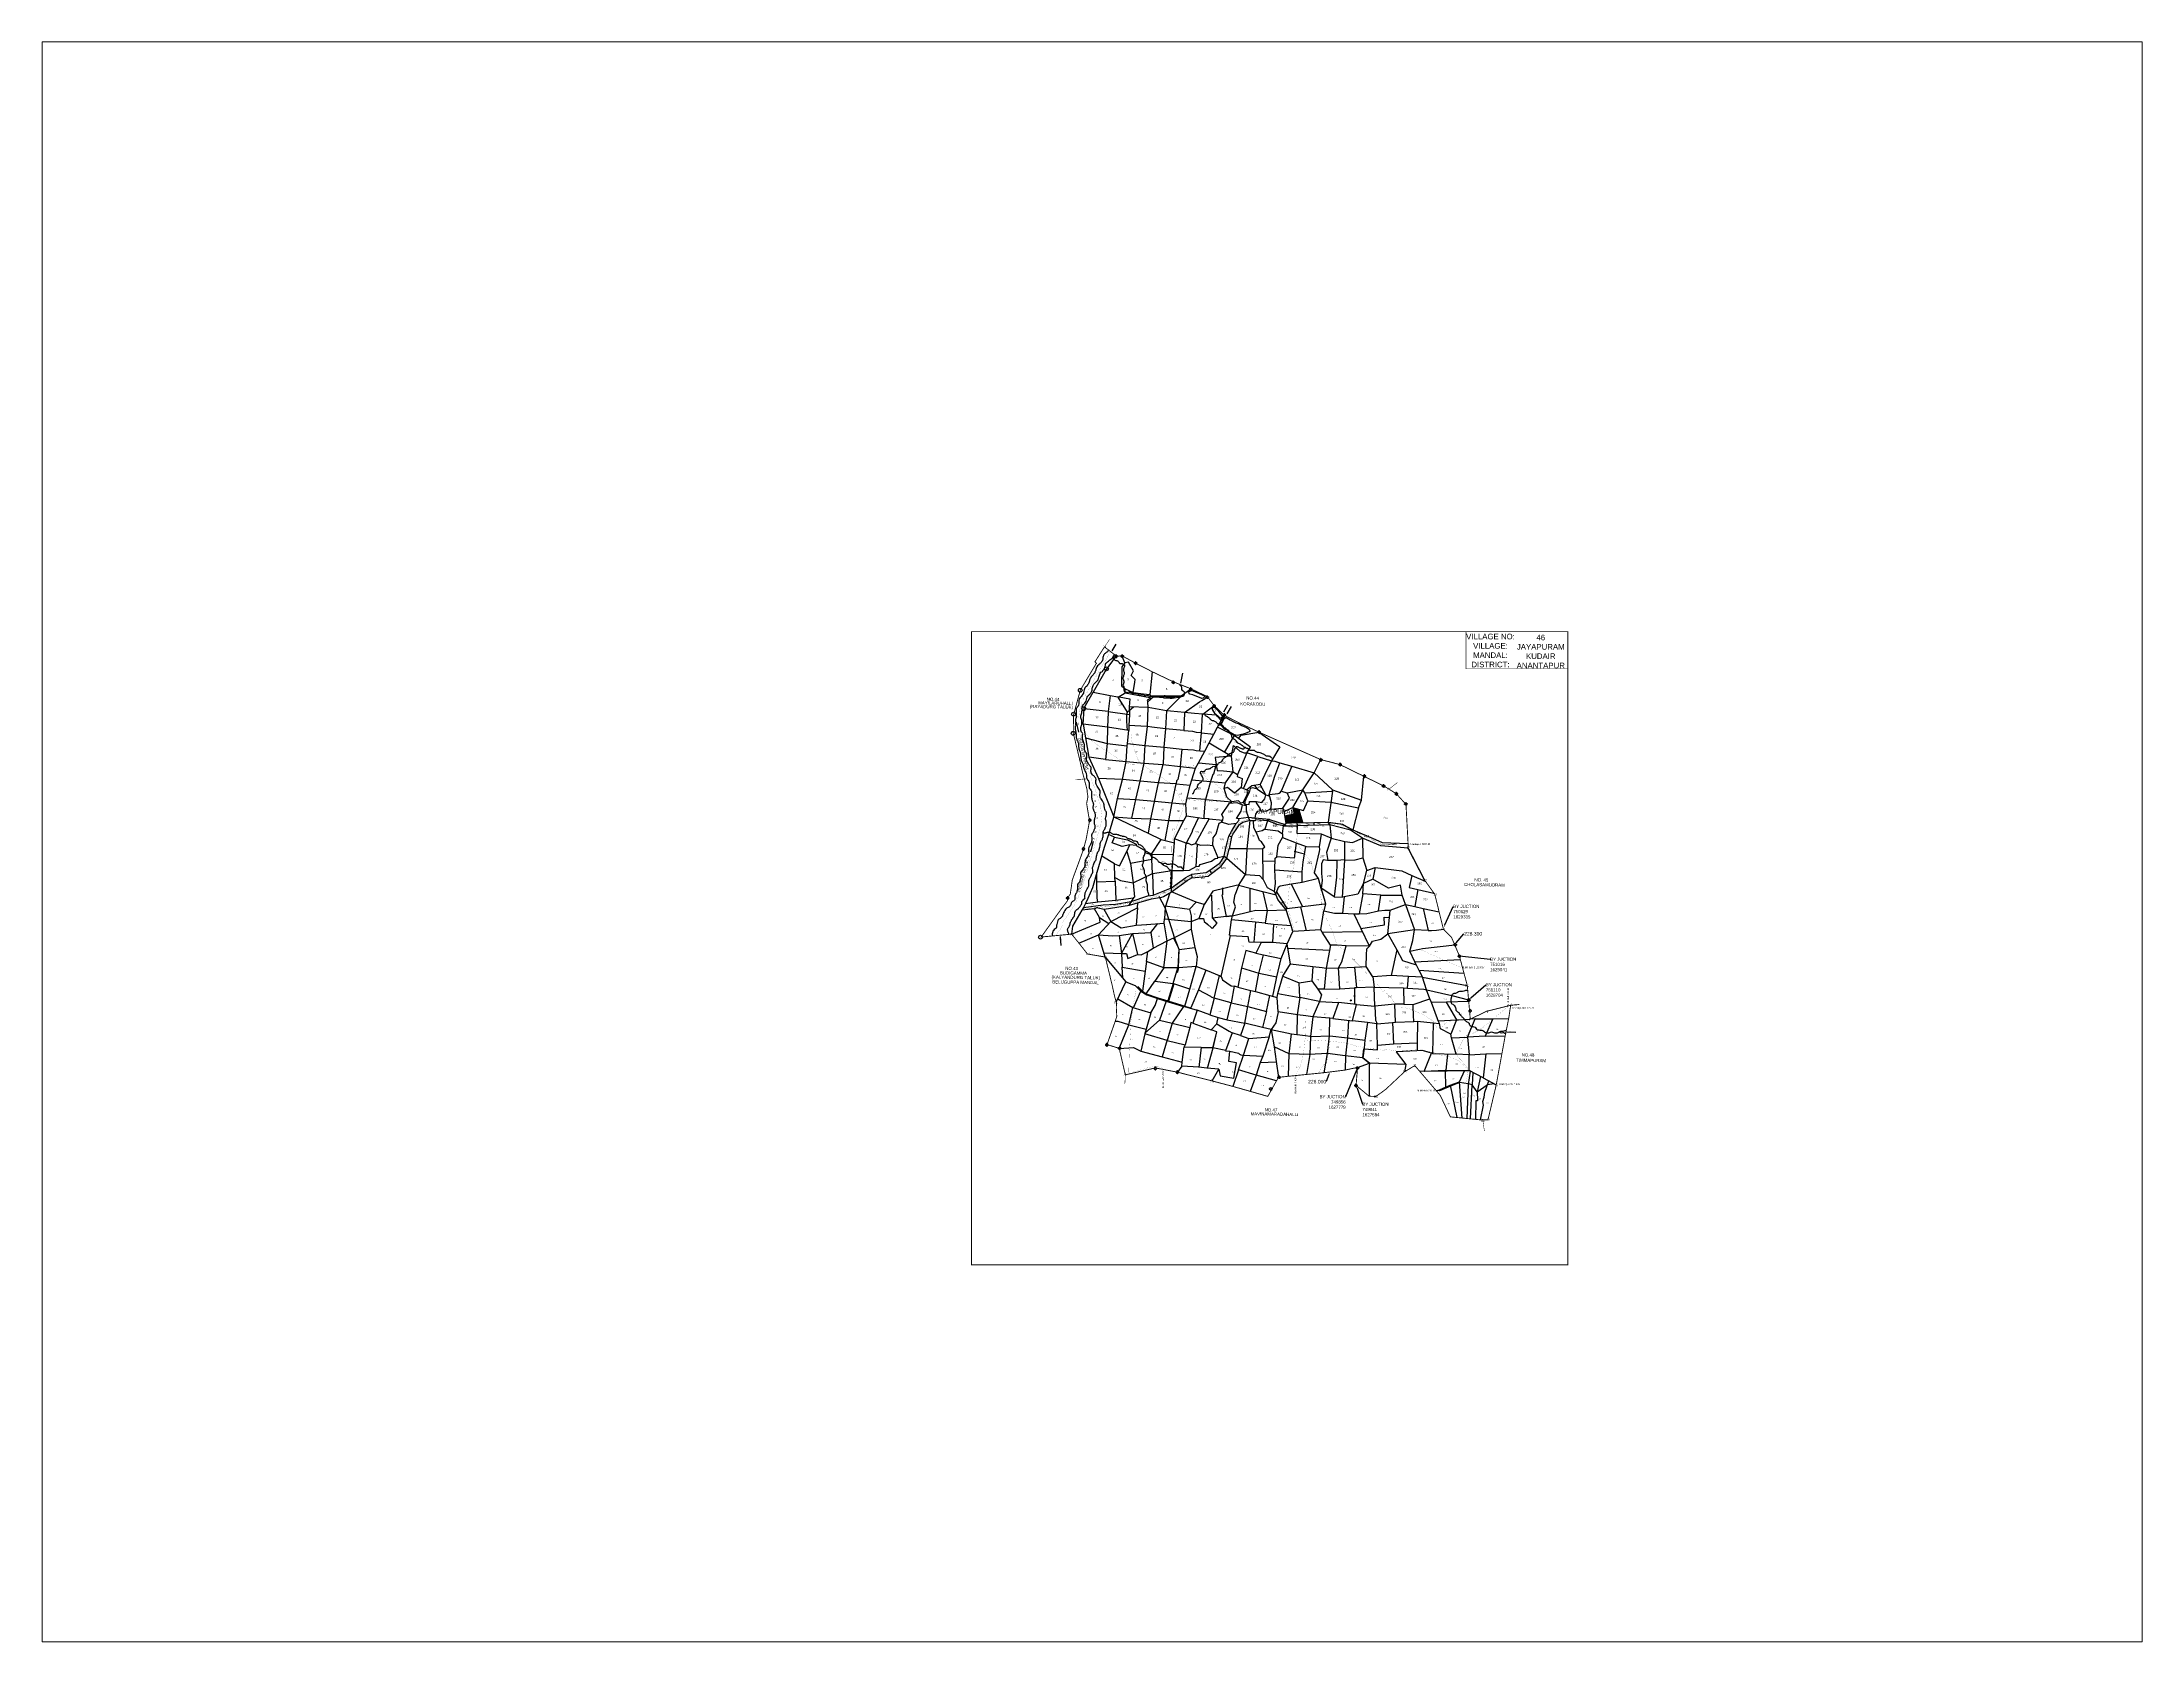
# Paper-space layout 'Layout1' of a CAD drawing. Header units: feet. Extents: x 1.05 to 9.45, y 0.8 to 7.2.
# The model-space entities are those that its viewports show. They can reach past a viewport. Long polylines and large blocks are cut down to what shows.
import ezdxf
from ezdxf import colors
from ezdxf.entities.mleader import LeaderData, LeaderLine
from ezdxf.math import Vec2, Vec3

# ---------------------------------------------------------------- set-up
doc = ezdxf.new("R2010")
doc.units = ezdxf.units.FT
doc.header["$LTSCALE"] = 15
doc.header["$MEASUREMENT"] = 0
doc.header["$PDMODE"] = 32
doc.header["$PDSIZE"] = 10
doc.linetypes.add('HIDDEN2', pattern=[0.1875, 0.125, -0.0625])
for name, color, linetype in [('CRDS STONES', 7, 'Continuous'), ('HILL', 17, 'Continuous'), ('PAPER SIZE', 10, 'Continuous'), ('PLOT', 7, 'Continuous'), ('PLOT NO', 7, 'Continuous'), ('ROADS', 6, 'Continuous'), ('TANKS-STREAM', 4, 'Continuous'), ('TEXT', 1, 'Continuous'), ('VILLAGE', 30, 'Continuous'), ('VILLAGE STONES', 240, 'Continuous')]:
    doc.layers.add(name, color=color, linetype=linetype)
doc.layers.add('VILLAGE BOUNDRY', color=5, linetype='HIDDEN2', lineweight=100)
doc.styles.add('section', font='complex.shx', dxfattribs={"height": 1.6})
doc.styles.get("Standard").update_dxf_attribs({"font": 'arial.ttf'})
doc.linetypes.add('DOTS', pattern='A,1e-06,-3,["●",Standard,S=3,R=0,X=-1.25,Y=-1.25],-3', length=6.000001)
doc.dimstyles.get("Standard").update_dxf_attribs({"dimtxt": 0.18, "dimasz": 40, "dimexe": 0.18, "dimexo": 0.0625, "dimgap": 0.09, "dimtad": 0, "dimtih": 1, "dimtoh": 1, "dimdec": 4, "dimzin": 0, "dimdsep": 46, "dimtxsty": 'Standard', "dimcen": 0.09, "dimadec": 0, "dimazin": 0, "dimtfac": 1, "dimtdec": 4, "dimtofl": 0, "dimtmove": 0, "dimatfit": 3, "dimfxl": 1, "dimtolj": 1, "dimtzin": 0, "dimarcsym": 0})
pattern_1 = [(44.0511916, (-8119.841, 51600.6587), (-4.24052452, 4.383347431), [])]

msp = doc.modelspace()

# ---------------------------------------------------------------- hatches: boundary and pattern name
at = {"layer": 'VILLAGE'}
h = msp.add_hatch(dxfattribs=at)
h.set_pattern_fill('ANSI31', color=256, scale=48.790676, angle=-0.9488)
h.set_pattern_definition(pattern_1)
h.paths.add_polyline_path([(749097, 1630574), (749063, 1630566), (749067, 1630488), (749174, 1630490), (749151, 1630580), (749139, 1630582)])
h = msp.add_hatch(dxfattribs=at)
h.set_pattern_fill('ANSI31', color=256, scale=48.790676, angle=-0.9488)
h.set_pattern_definition(pattern_1)
h.paths.add_polyline_path([(749207, 1630629), (749149, 1630646), (749189, 1630491), (749248, 1630494)])

# ---------------------------------------------------------------- linework, layer by layer
for p in [(749783, 1628507), (749783, 1628507), (749783, 1628507), (749825, 1628556), (749825, 1628556), (749825, 1628556)]:
    msp.add_point(p)
at = {"layer": 'HILL'}
for points in [[(747977, 1631942), (747989, 1631953), (748007, 1631962), (748095, 1631924), (748153, 1631898), (748151, 1631883), (748141, 1631874), (748124, 1631869), (748026, 1631912), (747992, 1631919), (747979, 1631931), (747977, 1631942)], [(748331, 1631654), (748338, 1631656), (748354, 1631666), (748356, 1631677), (748314, 1631723), (748276, 1631761), (748259, 1631777), (748242, 1631760), (748240, 1631748), (748245, 1631739), (748265, 1631705)], [(748395, 1631659), (748440, 1631632), (748468, 1631616), (748502, 1631598), (748533, 1631590), (748571, 1631570), (748623, 1631547), (748654, 1631527), (748660, 1631510), (748660, 1631501), (748619, 1631482), (748585, 1631473), (748566, 1631468), (748523, 1631457), (748484, 1631465), (748442, 1631490), (748419, 1631517), (748405, 1631526), (748388, 1631538), (748379, 1631543), (748358, 1631566), (748342, 1631581), (748339, 1631584), (748356, 1631607), (748366, 1631634), (748375, 1631648), (748392, 1631659), (748395, 1631659)]]:
    msp.add_lwpolyline(points, dxfattribs=at)
msp.add_spline([(748265, 1631705), (748289, 1631689), (748308, 1631671), (748331, 1631654)], degree=3, dxfattribs=at)
at = {"layer": 'PAPER SIZE', "color": 5, "const_width": 10}
msp.add_lwpolyline([(752202, 1632614), (745560, 1632614), (745560, 1625563), (752202, 1625563)], close=True, dxfattribs=at)
at = {"layer": 'PLOT'}
for points in [[(747359, 1631935), (747378, 1632051), (747382, 1632081), (747339, 1632124), (747365, 1632177), (747308, 1632275), (747268, 1632265), (747233, 1632347)], [(747177, 1632338), (747161, 1632331), (747058, 1632194), (746914, 1631940), (747105, 1631904), (747191, 1631889), (747204, 1631889), (747325, 1631865), (747317, 1631775), (747318, 1631690), (747313, 1631568), (747311, 1631514), (747076, 1631550), (746805, 1631583), (746815, 1631755), (746816, 1631765), (746914, 1631940)], [(747268, 1632265), (747268, 1632265), (747234, 1632221), (747230, 1632009), (747273, 1631977)], [(747572, 1632168), (747547, 1631913)], [(747105, 1631904), (747083, 1631723), (746815, 1631755)], [(747298, 1631515), (747290, 1631617), (747291, 1631694), (747297, 1631717), (747194, 1631886), (747270, 1631932), (747273, 1631977), (747359, 1631935), (747475, 1631920), (747547, 1631913), (747555, 1631899), (747597, 1631899), (747775, 1631900), (747895, 1631900), (748001, 1631979)], [(747270, 1631932), (747546, 1631882), (747555, 1631899)], [(747887, 1631889), (747733, 1631734), (747529, 1631768), (747317, 1631775)], [(747546, 1631882), (747550, 1631869), (747518, 1631852), (747522, 1631833), (747585, 1631889), (747608, 1631887), (747693, 1631879), (747702, 1631878), (747773, 1631872), (747793, 1631873), (747887, 1631889), (747895, 1631900)], [(748135, 1631695), (748043, 1631702), (748008, 1631708), (747932, 1631712), (748100, 1631832), (748125, 1631846), (748162, 1631871), (748184, 1631892)], [(747082, 1631719), (747076, 1631550), (747070, 1631370), (747051, 1631192), (747282, 1631167), (747294, 1631341), (747296, 1631370), (747311, 1631514)], [(747083, 1631723), (747318, 1631690)], [(747146, 1630551), (747346, 1630535), (747553, 1630528), (747756, 1630512), (747867, 1630510), (747925, 1630509), (747955, 1630561), (747947, 1630696), (747957, 1630743), (747963, 1630762), (747996, 1630906), (748015, 1630963), (748055, 1631092), (748087, 1631153), (748157, 1631283), (748207, 1631375), (748260, 1631474), (748300, 1631552), (748313, 1631577), (748342, 1631625), (748370, 1631686)], [(747365, 1631773), (747317, 1631733), (747297, 1631717)], [(747483, 1631148), (747491, 1631294), (747493, 1631345), (747519, 1631557), (747529, 1631768)], [(747529, 1631768), (747522, 1631833)], [(747733, 1631734), (747722, 1631533), (747703, 1631326), (747693, 1631142), (747692, 1631134)], [(747932, 1631712), (747776, 1631729), (747733, 1631734)], [(747932, 1631712), (747923, 1631512), (748023, 1631506), (748061, 1631496), (748120, 1631490)], [(748120, 1631489), (748134, 1631695)], [(748340, 1631623), (748295, 1631674), (748287, 1631684), (748135, 1631695), (748214, 1631755), (748261, 1631793)], [(746805, 1631583), (746805, 1631583), (746831, 1631431), (746868, 1631216), (746974, 1630977), (747146, 1630551), (747186, 1630756), (747240, 1630968), (747282, 1631167)], [(746831, 1631431), (747070, 1631370), (747294, 1631341)], [(747923, 1631512), (747722, 1631533), (747567, 1631549), (747519, 1631557), (747445, 1631561), (747313, 1631568)], [(748102, 1631287), (748120, 1631489), (748260, 1631474)], [(748207, 1631375), (748457, 1631226), (748477, 1631345), (748548, 1631283), (748597, 1631264), (748626, 1631266), (748667, 1631327), (748534, 1631425), (748485, 1631456), (748411, 1631493), (748300, 1631551)], [(748485, 1631456), (748377, 1631274)], [(748534, 1631425), (748565, 1631462), (748759, 1631496)], [(748759, 1631496), (748994, 1631332), (748902, 1631176)], [(747051, 1631192), (746869, 1631216)], [(747296, 1631370), (747493, 1631345), (747704, 1631326), (747905, 1631307)], [(747887, 1631111), (747905, 1631307), (748031, 1631296), (748063, 1631289), (748102, 1631287), (748158, 1631284)], [(748087, 1631153), (748284, 1631133), (748295, 1631066), (748295, 1631066), (748368, 1631065), (748475, 1631053), (748457, 1631226), (748275, 1631212), (748284, 1631133)], [(748626, 1631266), (748567, 1631123), (748555, 1631102), (748523, 1631022)], [(748589, 1630867), (748750, 1631223), (748626, 1631266)], [(748750, 1631223), (748902, 1631176), (748937, 1631173), (748995, 1631154), (749128, 1631115), (749378, 1631043), (749450, 1631189)], [(747839, 1630918), (747640, 1630931), (747439, 1630949), (747240, 1630968), (746974, 1630977)], [(747282, 1631167), (747282, 1631167), (747483, 1631148), (747691, 1631134), (747887, 1631111), (748055, 1631092)], [(747346, 1630535), (747390, 1630743), (747439, 1630949), (747483, 1631148)], [(747691, 1631134), (747640, 1630931), (747596, 1630719), (747553, 1630528), (747528, 1630369)], [(747887, 1631111), (747856, 1630968), (747844, 1630951), (747839, 1630918), (747996, 1630906)], [(748015, 1630963), (748388, 1630932)], [(748284, 1631133), (748254, 1631027), (748246, 1631022), (748221, 1630946), (748199, 1630863), (748165, 1630744)], [(748248, 1630231), (748253, 1630316), (748285, 1630363), (748319, 1630480), (748345, 1630492), (748358, 1630515), (748363, 1630545), (748347, 1630579), (748435, 1630704), (748461, 1630720), (748404, 1630771), (748375, 1630866), (748388, 1630932), (748475, 1631053), (748523, 1631022), (748518, 1631002), (748576, 1630978), (748564, 1630877), (748488, 1630817), (748410, 1630880), (748375, 1630866)], [(748902, 1631176), (748828, 1631023), (748774, 1630912), (748681, 1630898), (748626, 1630852)], [(748783, 1630617), (748838, 1630613), (748886, 1630638), (748898, 1630651), (748902, 1630708), (748875, 1630801), (748940, 1631003), (748995, 1631154)], [(748839, 1630795), (748870, 1630787), (748875, 1630801), (748974, 1630811), (748985, 1630814), (749001, 1630827), (749010, 1630839), (749074, 1630820), (749250, 1630853), (749378, 1631043)], [(749128, 1631115), (749062, 1630961), (749010, 1630839)], [(749274, 1630819), (749580, 1630837), (749582, 1630851), (749378, 1631043)], [(749582, 1630851), (749902, 1630736), (749930, 1631003)], [(747186, 1630756), (747390, 1630743), (747598, 1630725), (747794, 1630708), (747914, 1630698), (747947, 1630696)], [(747717, 1630289), (747756, 1630512), (747794, 1630708), (747839, 1630918)], [(748165, 1630744), (747962, 1630760)], [(748207, 1630529), (748150, 1630534), (748151, 1630556), (748165, 1630744), (748461, 1630720)], [(748435, 1630704), (748516, 1630711), (748578, 1630685), (748601, 1630680), (748618, 1630676), (748604, 1630693), (748587, 1630712)], [(748564, 1630877), (748589, 1630867), (748626, 1630852), (748643, 1630846), (748626, 1630795), (748587, 1630712), (748560, 1630702), (748532, 1630730), (748461, 1630720)], [(748604, 1630693), (748652, 1630688), (748657, 1630723), (748734, 1630724), (748729, 1630706), (748776, 1630642), (748783, 1630617), (748743, 1630611), (748722, 1630581), (748716, 1630535), (748644, 1630544), (748534, 1630529), (748513, 1630534), (748565, 1630615), (748578, 1630685)], [(748710, 1630902), (748745, 1630859), (748694, 1630875), (748665, 1630869), (748652, 1630822), (748628, 1630773), (748603, 1630724), (748604, 1630693)], [(748734, 1630724), (748794, 1630713), (748828, 1630752), (748839, 1630795), (748774, 1630912)], [(748745, 1630859), (748839, 1630795)], [(749029, 1630649), (749100, 1630758), (749074, 1630820)], [(749250, 1630853), (749136, 1630657), (749259, 1630621), (749307, 1630729), (749274, 1630819), (749250, 1630853)], [(749307, 1630729), (749563, 1630715), (749871, 1630652), (749902, 1630736)], [(749580, 1630837), (749532, 1630493), (749673, 1630475), (749690, 1630471), (749738, 1630444), (749808, 1630407), (750060, 1630301), (750133, 1630266), (750422, 1630256)], [(747146, 1630551), (747142, 1630543), (747087, 1630356), (747039, 1630211), (746955, 1629930), (746907, 1629761), (746854, 1629641), (746830, 1629586), (746807, 1629541), (746790, 1629511), (746683, 1629333), (746675, 1629245), (746994, 1629378), (746986, 1629432), (746929, 1629527), (746790, 1629511)], [(747146, 1630551), (747528, 1630369), (747672, 1630301), (747718, 1630289), (747790, 1630269), (747821, 1630261), (747822, 1630305), (747925, 1630509)], [(748087, 1630543), (748022, 1630404), (748012, 1630378), (747951, 1630257), (747822, 1630305)], [(747955, 1630561), (748150, 1630534)], [(748056, 1630255), (748102, 1630341), (748152, 1630430), (748207, 1630529), (748358, 1630515)], [(748374, 1630112), (748395, 1630220), (748409, 1630261), (748424, 1630338), (748454, 1630389), (748506, 1630476), (748425, 1630465), (748345, 1630492)], [(748659, 1630512), (748659, 1630509), (748581, 1630489), (748534, 1630454), (748503, 1630410), (748477, 1630372), (748455, 1630328), (748424, 1630338)], [(748659, 1630509), (748628, 1630194), (748430, 1630194)], [(748506, 1630476), (748542, 1630516), (748534, 1630529)], [(748618, 1630676), (748618, 1630631), (748628, 1630593), (748645, 1630544)], [(748628, 1630194), (748803, 1630200), (748826, 1630216), (748788, 1630273), (748769, 1630289), (748752, 1630328), (748729, 1630379), (748704, 1630429), (748701, 1630507)], [(748855, 1630507), (748721, 1630518), (748718, 1630508), (748675, 1630506), (748659, 1630512), (748645, 1630544)], [(748879, 1630522), (748716, 1630535)], [(748855, 1630507), (748828, 1630416), (748798, 1630396), (748729, 1630379)], [(749034, 1630452), (748961, 1630466), (748930, 1630480), (748855, 1630507), (748879, 1630522), (749054, 1630467)], [(748886, 1630638), (749029, 1630649), (749042, 1630612)], [(749186, 1630485), (749066, 1630476), (749034, 1630452), (749189, 1630450)], [(749066, 1630476), (749042, 1630612), (749136, 1630657), (749186, 1630485)], [(749532, 1630493), (749552, 1630463), (749189, 1630450), (749186, 1630485), (749371, 1630489), (749532, 1630492)], [(749371, 1630489), (749371, 1630456)], [(750425, 1630204), (750118, 1630229), (749915, 1630313), (749780, 1630403), (749552, 1630463), (749532, 1630493)], [(749871, 1630652), (749808, 1630407)], [(747151, 1630028), (747208, 1630007), (747288, 1630165), (747324, 1630240), (747239, 1630223), (747128, 1630263), (747154, 1630326), (747087, 1630356)], [(747154, 1630326), (747299, 1630297), (747395, 1630246), (747395, 1630233), (747324, 1630240)], [(747564, 1630135), (747672, 1630301)], [(747786, 1629716), (747788, 1629760), (747794, 1629890), (747796, 1629954), (747810, 1630131), (747821, 1630261)], [(747790, 1630269), (747790, 1630269)], [(747920, 1629955), (747951, 1630257), (747972, 1630257), (748010, 1630239), (748056, 1630255), (748077, 1630247), (748112, 1630237), (748185, 1630240), (748248, 1630231), (748305, 1630100)], [(748063, 1629999), (748077, 1630247)], [(748455, 1630328), (748430, 1630194)], [(748828, 1630416), (748977, 1630396), (749024, 1630363), (749034, 1630452)], [(749066, 1629517), (748971, 1629630), (748952, 1629679), (748935, 1629721), (748945, 1629814), (748940, 1629961), (748943, 1630093), (748960, 1630105), (748977, 1630237), (749022, 1630320)], [(749174, 1630262), (749152, 1630092), (748960, 1630105)], [(749024, 1630363), (749022, 1630320), (749174, 1630262), (749289, 1630221), (749435, 1630217), (749459, 1630359), (749186, 1630366), (749189, 1630450)], [(749552, 1630463), (749565, 1630315), (749459, 1630359)], [(749565, 1630315), (749513, 1630156), (749528, 1630064)], [(749565, 1630315), (749716, 1630276), (749805, 1630267), (749915, 1630313), (749917, 1630095), (749962, 1629955), (750055, 1629987), (750029, 1629857), (749926, 1629808), (749962, 1629955)], [(749718, 1630069), (749716, 1630276)], [(746929, 1629527), (746953, 1629540), (747036, 1629524), (747318, 1629569), (747564, 1629638), (747655, 1629654), (747678, 1629656), (747698, 1629665), (747786, 1629716), (747960, 1629842), (748014, 1629871), (748130, 1629882), (748195, 1629890), (748232, 1629921), (748341, 1630001), (748402, 1630086), (748430, 1630194)], [(746957, 1629828), (747160, 1629834), (747155, 1629877), (747151, 1630028), (747010, 1630112)], [(747288, 1630165), (747332, 1630031), (747362, 1629816), (747375, 1629656), (747364, 1629650)], [(747570, 1630135), (747569, 1630078), (747332, 1630031)], [(747395, 1630233), (747564, 1630135), (747810, 1630131)], [(747576, 1629921), (747569, 1630076), (747566, 1630135)], [(747576, 1629921), (747796, 1629954), (747920, 1629955), (747989, 1629958), (748063, 1629999), (748095, 1630002), (748106, 1630022), (748232, 1630058), (748272, 1630086), (748305, 1630092), (748305, 1630100), (748374, 1630112), (748405, 1630090)], [(748374, 1630112), (748319, 1630027), (748213, 1629953), (748232, 1629921)], [(748405, 1630090), (748611, 1629909)], [(748628, 1630194), (748611, 1629909)], [(748808, 1629854), (748803, 1630200)], [(748805, 1630058), (748942, 1630060)], [(748940, 1629961), (749244, 1629939), (749252, 1630051), (749267, 1630137), (749155, 1630165)], [(749267, 1630137), (749284, 1630223)], [(749718, 1630073), (749627, 1630067), (749526, 1630064), (749477, 1630074), (749458, 1630028), (749458, 1629919), (749465, 1629846), (749454, 1629755), (749423, 1629865), (749381, 1629927), (749437, 1630164), (749438, 1630189), (749435, 1630217)], [(749627, 1630067), (749625, 1629881), (749600, 1629659), (749693, 1629658)], [(749926, 1629808), (749864, 1629689), (749709, 1629659), (749693, 1629658), (749718, 1630069), (749832, 1630072), (749917, 1630095)], [(750055, 1629987), (750353, 1629949), (750464, 1629899), (750614, 1629836), (750425, 1630204)], [(746807, 1629541), (747028, 1629570), (747162, 1629578), (747338, 1629610), (747525, 1629673), (747583, 1629679), (747788, 1629760), (747948, 1629877), (747973, 1629889), (748011, 1629908)], [(746966, 1629605), (746961, 1629644), (746957, 1629828), (746955, 1629931)], [(747155, 1629877), (747218, 1629843), (747362, 1629816)], [(747160, 1629834), (747168, 1629623)], [(747362, 1629816), (747576, 1629921), (747583, 1629679)], [(748523, 1629790), (748248, 1629723), (748150, 1629576), (748062, 1629600), (747786, 1629716)], [(748213, 1629953), (748175, 1629927), (748011, 1629908)], [(748011, 1629908), (748014, 1629871)], [(748532, 1629788), (748498, 1629688)], [(748952, 1629679), (748803, 1629717), (748662, 1629755), (748532, 1629788), (748611, 1629909), (748768, 1629897), (748808, 1629854), (748852, 1629763), (748935, 1629720)], [(749242, 1629819), (749122, 1629801), (748998, 1629781), (748975, 1629763), (748947, 1629690)], [(749247, 1629552), (749122, 1629801)], [(749423, 1629865), (749242, 1629819), (749244, 1629939)], [(750117, 1629681), (749917, 1629693), (749926, 1629808)], [(750394, 1629576), (750356, 1629678), (750338, 1629791), (750204, 1629756), (750029, 1629857)], [(750464, 1629899), (750433, 1629765), (750531, 1629743), (750710, 1629703)], [(746830, 1629586), (746966, 1629605), (747168, 1629623), (747364, 1629650), (747311, 1629568)], [(746974, 1629236), (747111, 1629385), (747410, 1629539), (747412, 1629595)], [(747716, 1629539), (747651, 1629664)], [(747821, 1629207), (747715, 1629541), (747708, 1629414)], [(747715, 1629535), (747771, 1629707)], [(747716, 1629562), (747989, 1629522), (748062, 1629600)], [(748150, 1629576), (748092, 1629418)], [(748243, 1629423), (748235, 1629681)], [(748341, 1628775), (748373, 1628917), (748419, 1629116), (748444, 1629229), (748432, 1629233), (748457, 1629403), (748466, 1629449), (748499, 1629550), (748481, 1629601), (748498, 1629688)], [(748349, 1629684), (748397, 1629441), (748466, 1629449)], [(748354, 1629761), (748356, 1629684)], [(748466, 1629449), (748662, 1629499), (748662, 1629755)], [(748803, 1629717), (748852, 1629510)], [(748957, 1629715), (749070, 1629531)], [(750296, 1629070), (750234, 1628784), (750029, 1628771), (749956, 1628883), (749958, 1629014), (749962, 1629083), (749993, 1629111), (749733, 1629115), (749632, 1629122), (749560, 1629123), (749466, 1629268), (749450, 1629292), (749139, 1629275), (749120, 1629340), (749066, 1629517), (749070, 1629531), (749224, 1629549), (749247, 1629552), (749461, 1629578), (749504, 1629584)], [(749224, 1629549), (749289, 1629283)], [(749600, 1629659), (749452, 1629762), (749486, 1629638), (749504, 1629584), (749485, 1629503), (749602, 1629477), (749690, 1629478), (749819, 1629472), (749879, 1629473), (749964, 1629475), (750091, 1629504), (750163, 1629512), (750224, 1629512)], [(749709, 1629659), (749690, 1629478)], [(749917, 1629693), (749879, 1629473)], [(750091, 1629504), (750117, 1629681), (750356, 1629678)], [(750645, 1629287), (750492, 1629293), (750198, 1629250), (750214, 1629432), (750224, 1629512), (750394, 1629576), (750496, 1629552)], [(750394, 1629576), (750492, 1629293)], [(750531, 1629743), (750496, 1629552), (750592, 1629530), (750768, 1629493)], [(746986, 1629432), (747091, 1629364)], [(747032, 1629524), (747111, 1629385)], [(747111, 1629385), (747227, 1629314), (747394, 1629346)], [(747410, 1629539), (747394, 1629346)], [(747394, 1629346), (747394, 1629346), (747513, 1629354)], [(747508, 1629354), (747706, 1629368)], [(747558, 1629263), (747636, 1629363)], [(747738, 1629171), (747738, 1629171), (747706, 1629371), (747708, 1629414), (748007, 1629386), (748008, 1629301)], [(747989, 1629522), (748005, 1629450), (748007, 1629386)], [(748007, 1629386), (748092, 1629418), (748142, 1629419), (748151, 1629384), (748191, 1629351)], [(748243, 1629423), (748293, 1629369), (748241, 1629307), (748179, 1629362)], [(748466, 1629449), (748397, 1629441), (748243, 1629423)], [(748852, 1629510), (748832, 1629367), (748724, 1629380), (748457, 1629403)], [(748662, 1629499), (748726, 1629512), (748852, 1629510), (749066, 1629517)], [(748724, 1629380), (748705, 1629154)], [(748832, 1629367), (748924, 1629355), (749120, 1629340)], [(748924, 1629355), (748911, 1629151)], [(749450, 1629292), (749485, 1629503)], [(749819, 1629472), (749897, 1629309), (750159, 1629349), (750155, 1629433), (750214, 1629432)], [(749897, 1629309), (749989, 1629116), (749989, 1629116), (749993, 1629111), (750025, 1629168), (750117, 1629189), (750198, 1629250), (750296, 1629070), (750360, 1628951), (750514, 1628904), (750498, 1628936), (750441, 1629055), (750477, 1629175), (750492, 1629293)], [(750592, 1629530), (750645, 1629287), (750682, 1629285), (750739, 1629290), (750816, 1629299)], [(746757, 1629144), (746974, 1629236), (747135, 1629228), (747206, 1629230), (747353, 1629251), (747558, 1629263)], [(747050, 1628990), (746974, 1629236)], [(747043, 1629037), (747231, 1629030), (747286, 1629028), (747301, 1628975), (747407, 1629020), (747451, 1629016), (747522, 1629053), (747584, 1629090), (747738, 1629171), (747821, 1629207), (748008, 1629301), (748048, 1629095), (748073, 1628997), (748062, 1628886)], [(747206, 1629230), (747231, 1629030)], [(747231, 1629030), (747353, 1629251), (747407, 1629020)], [(747558, 1629263), (747584, 1629090)], [(747701, 1628871), (747738, 1629171)], [(747811, 1629202), (747868, 1629081), (747856, 1628870), (747865, 1628869)], [(747871, 1629074), (747821, 1629207)], [(748062, 1628886), (747865, 1628869), (747871, 1629074), (748048, 1629095)], [(748444, 1629229), (748643, 1629219)], [(749076, 1629136), (748911, 1629151), (748785, 1629153), (748654, 1629155), (748643, 1629219)], [(748785, 1629153), (748729, 1629041), (748728, 1629035), (748811, 1629013), (749009, 1628974), (749076, 1629136)], [(748915, 1628553), (748930, 1628624), (748961, 1628771), (749009, 1628974), (749076, 1629136)], [(749082, 1629087), (749076, 1629136), (749139, 1629275)], [(749111, 1628915), (749082, 1629087), (749549, 1629068)], [(749560, 1629123), (749509, 1628866), (749488, 1628633), (749418, 1628632), (749662, 1628635), (749824, 1628646)], [(749466, 1629268), (749915, 1629273)], [(749662, 1628635), (749649, 1628870), (749686, 1628937), (749733, 1629115)], [(750441, 1629055), (750549, 1629078), (750583, 1629085), (750942, 1629125)], [(747050, 1628990), (747279, 1628715)], [(747231, 1629030), (747237, 1628877)], [(747245, 1628756), (747237, 1628877), (747494, 1628832), (747464, 1628609)], [(747701, 1628871), (747510, 1628940), (747494, 1628832)], [(747510, 1628940), (747522, 1629053)], [(747856, 1628870), (747701, 1628871), (747600, 1628722), (747603, 1628726)], [(747806, 1628696), (747856, 1628870)], [(747865, 1628869), (747850, 1628813)], [(747937, 1628442), (747993, 1628633), (748062, 1628886)], [(748341, 1628775), (748171, 1628843), (748062, 1628886)], [(748171, 1628843), (748089, 1628625), (748222, 1628556), (748230, 1628547), (748263, 1628532)], [(748568, 1628868), (748525, 1628656), (748672, 1628619)], [(748728, 1629035), (748616, 1629063), (748568, 1628868), (748761, 1628810)], [(748761, 1628808), (748811, 1629013)], [(748974, 1628379), (748964, 1628540), (748971, 1628583), (749029, 1628778), (749111, 1628915), (749362, 1628884), (749465, 1628874), (749509, 1628866), (749649, 1628870), (749659, 1628870), (749826, 1628878), (749894, 1628880), (749956, 1628883)], [(749362, 1628884), (749349, 1628724), (749418, 1628632), (749458, 1628569), (749437, 1628496), (749216, 1628538), (749210, 1628703), (749349, 1628724)], [(749826, 1628878), (749846, 1628646)], [(750498, 1628936), (751004, 1628964)], [(750514, 1628904), (750543, 1628843), (751045, 1628810)], [(750543, 1628843), (750582, 1628765), (751082, 1628672)], [(747172, 1628488), (747172, 1628488), (747279, 1628715), (747384, 1628674), (747384, 1628674), (747414, 1628645)], [(747363, 1628425), (747446, 1628610), (747513, 1628570), (747558, 1628554), (747600, 1628540), (747633, 1628529), (747703, 1628505), (747921, 1628440)], [(747464, 1628609), (747413, 1628663)], [(747446, 1628610), (747414, 1628645)], [(747464, 1628609), (747464, 1628609), (747506, 1628581), (747636, 1628535), (747746, 1628501), (747891, 1628456), (747937, 1628442), (747996, 1628426)], [(747506, 1628581), (747600, 1628722), (747806, 1628696), (747746, 1628501)], [(747993, 1628633), (747815, 1628692), (747755, 1628498)], [(748089, 1628625), (748002, 1628425)], [(748525, 1628656), (748484, 1628664), (748451, 1628480), (748263, 1628532), (748322, 1628786), (748341, 1628775), (748355, 1628738), (748452, 1628671), (748484, 1628665), (748525, 1628657)], [(748406, 1628291), (748451, 1628480), (748638, 1628439), (748672, 1628619), (748724, 1628605), (748884, 1628562)], [(748724, 1628605), (748761, 1628810), (748961, 1628771)], [(749029, 1628778), (749210, 1628703)], [(750046, 1628653), (749846, 1628646), (749824, 1628646), (749825, 1628467), (749847, 1628463), (750053, 1628442), (750059, 1628286), (750071, 1628266), (750073, 1628247), (749969, 1628262), (749803, 1628280), (749847, 1628463), (749649, 1628484), (749586, 1628305), (749803, 1628280)], [(750029, 1628771), (750046, 1628653), (750371, 1628646), (750414, 1628645), (750426, 1628775)], [(750374, 1628466), (750276, 1628466), (750053, 1628442), (750046, 1628653)], [(750582, 1628765), (750426, 1628775), (750234, 1628784)], [(750371, 1628646), (750374, 1628466), (750479, 1628461), (750666, 1628526)], [(750414, 1628645), (750596, 1628634), (750909, 1628561), (751096, 1628513)], [(751098, 1628496), (750852, 1628489), (750682, 1628484), (750666, 1628526), (750628, 1628626), (750582, 1628765)], [(747190, 1628526), (747356, 1628427)], [(747313, 1628235), (747356, 1628427), (747557, 1628370), (747504, 1628188)], [(747557, 1628370), (747604, 1628449), (747632, 1628529)], [(747729, 1628497), (747655, 1628287)], [(747921, 1628440), (747793, 1628254)], [(748214, 1628348), (748074, 1628399), (748066, 1628397), (747921, 1628440)], [(748074, 1628399), (748025, 1628254), (748228, 1628179)], [(748263, 1628532), (748214, 1628348), (748308, 1628316)], [(748602, 1628248), (748604, 1628253), (748638, 1628439), (748847, 1628382), (748884, 1628562), (748964, 1628540)], [(748847, 1628382), (748802, 1628205)], [(749586, 1628305), (749549, 1628308), (749363, 1628325), (749284, 1628335), (749190, 1628347), (748974, 1628379), (748951, 1628259), (748897, 1628184)], [(748971, 1628583), (749216, 1628538), (749188, 1628347)], [(749437, 1628496), (749363, 1628325)], [(749437, 1628496), (749649, 1628484)], [(750073, 1628247), (750250, 1628261), (750283, 1628264), (750276, 1628466)], [(750283, 1628264), (750486, 1628273), (750485, 1628296), (750483, 1628316), (750479, 1628461)], [(750487, 1628273), (750529, 1628276), (750702, 1628257), (750772, 1628250), (750759, 1628280), (750750, 1628301), (750682, 1628484)], [(750759, 1628280), (750967, 1628289), (750852, 1628489)], [(747205, 1627973), (747313, 1628235), (747193, 1628272), (747160, 1628271)], [(747313, 1628235), (747504, 1628188), (747490, 1628133), (747447, 1627941)], [(747492, 1628142), (747655, 1628287), (747793, 1628254), (747993, 1628204)], [(747793, 1628254), (747738, 1628062), (747939, 1628014)], [(748025, 1628254), (748003, 1628262), (747993, 1628204), (747939, 1628014), (747929, 1627991)], [(748392, 1627950), (748247, 1627978), (748293, 1628156), (748228, 1628179), (748291, 1628246), (748429, 1628164), (748463, 1628144)], [(748251, 1627977), (748293, 1628156)], [(748291, 1628246), (748308, 1628316), (748406, 1628291), (748604, 1628253), (748602, 1628248)], [(748556, 1628116), (748463, 1628144), (748390, 1627945), (748436, 1627940)], [(748897, 1628184), (748802, 1628205), (748604, 1628253), (748556, 1628116), (748648, 1628081)], [(748874, 1628100), (748897, 1628184)], [(748897, 1628184), (748930, 1627990)], [(748897, 1628184), (749122, 1628135), (749184, 1628128), (749279, 1628117), (749327, 1628107), (749345, 1628105), (749551, 1628113), (749749, 1628090), (749942, 1628063)], [(749188, 1628347), (749184, 1628128)], [(749363, 1628325), (749336, 1628106), (749329, 1627904), (749291, 1627682)], [(749488, 1627702), (749525, 1627917), (749548, 1628113), (749549, 1628308)], [(749757, 1628285), (749749, 1628090), (749724, 1627891), (749720, 1627731)], [(749860, 1627761), (749994, 1627808), (749920, 1627866), (749930, 1627966), (750082, 1627956), (750081, 1628008), (750073, 1628247)], [(749969, 1628262), (749942, 1628066), (749932, 1627974), (749920, 1627866), (749994, 1627808)], [(750250, 1628261), (750260, 1628024)], [(750529, 1628276), (750524, 1628035)], [(750702, 1628257), (750696, 1627917), (750957, 1627907), (750906, 1628091), (750897, 1628131)], [(750960, 1628289), (750897, 1628131), (750783, 1628190), (750772, 1628250)], [(750906, 1628091), (751083, 1628098), (751169, 1628300), (751115, 1628298)], [(750967, 1628289), (751115, 1628298)], [(751169, 1628300), (751366, 1628303), (751279, 1628108), (751083, 1628098)], [(751366, 1628303), (751543, 1628306)], [(747205, 1627973), (747364, 1627983), (747447, 1627941), (747682, 1627880), (747907, 1627819)], [(747738, 1628062), (747490, 1628133)], [(747740, 1628068), (747682, 1627880)], [(747904, 1627776), (747907, 1627819), (747929, 1627991), (748118, 1627986), (748091, 1627758)], [(748187, 1627751), (748251, 1627977), (748117, 1627980)], [(748240, 1627610), (748313, 1627742), (748329, 1627667), (748482, 1627640), (748510, 1627810), (748426, 1627826), (748436, 1627940), (748534, 1627920), (748544, 1627909), (748561, 1627902), (748590, 1627897)], [(748590, 1627897), (748648, 1628081), (748874, 1628100), (748804, 1627887)], [(749920, 1627866), (749723, 1627891), (749525, 1627917), (749320, 1627904), (749098, 1627912), (748930, 1627990), (748953, 1627825), (748978, 1627650)], [(749090, 1627662), (749099, 1627912), (749122, 1628135)], [(750683, 1627918), (750579, 1627949), (750521, 1627946), (750288, 1627933), (750398, 1627795), (749994, 1627808), (749988, 1627773), (749989, 1627545), (749988, 1627440)], [(750081, 1628008), (750261, 1628024), (750524, 1628035), (750523, 1627946)], [(751113, 1627722), (750603, 1627715), (750683, 1627918), (750696, 1627917)], [(750862, 1627910), (750841, 1627729), (751101, 1627726)], [(751083, 1628098), (751101, 1627902), (750957, 1627907)], [(751101, 1627902), (751289, 1627913), (751468, 1627917)], [(751289, 1627913), (751259, 1627644), (751404, 1627565)], [(751279, 1628108), (751504, 1628114)], [(748313, 1627742), (748182, 1627752), (748090, 1627764), (747904, 1627776), (747853, 1627708)], [(748533, 1627733), (748470, 1627549)], [(748957, 1627612), (748731, 1627674), (748533, 1627733), (748590, 1627897), (748804, 1627887), (748776, 1627817), (748731, 1627674)], [(748731, 1627674), (748665, 1627494)], [(748776, 1627817), (748953, 1627823)], [(750398, 1627795), (750381, 1627711)], [(750841, 1627729), (750836, 1627727), (750603, 1627715), (750549, 1627720)], [(750733, 1627505), (750753, 1627505), (750838, 1627541), (750890, 1627564), (750994, 1627601), (751053, 1627730)], [(750836, 1627727), (750839, 1627541)], [(751113, 1627719), (751092, 1627572), (751076, 1627192)], [(751259, 1627644), (751101, 1627726), (751101, 1627902)], [(751113, 1627722), (751113, 1627722)], [(751113, 1627722), (751113, 1627722)], [(751144, 1627705), (751135, 1627565)], [(751191, 1627487), (751135, 1627565), (751092, 1627576), (750995, 1627594), (750893, 1627550), (750773, 1627499), (750753, 1627505), (750739, 1627498)], [(750890, 1627564), (750965, 1627203)], [(751023, 1627197), (750994, 1627601)], [(751117, 1627188), (751135, 1627565)], [(751229, 1627661), (751191, 1627487), (751196, 1627396), (751196, 1627390), (751177, 1627387), (751175, 1627182)], [(751191, 1627487), (751302, 1627568), (751308, 1627572), (751377, 1627580)], [(751230, 1627176), (751261, 1627340), (751254, 1627382), (751271, 1627429), (751278, 1627485), (751321, 1627611)]]:
    msp.add_lwpolyline(points, dxfattribs=at)
at = {"layer": 'PLOT NO', "color": 5, "const_width": 5}
msp.add_lwpolyline([(752199, 1632614), (751067, 1632614), (751067, 1632199), (752199, 1632199)], close=True, dxfattribs=at)
at = {"layer": 'PLOT NO'}
msp.add_lwpolyline([(749014, 1629595), (749042, 1629600)], dxfattribs=at)
at = {"layer": 'ROADS', "linetype": 'HIDDEN2', "ltscale": 10, "const_width": 1}
for points in [[(746500, 1629229), (746550, 1629300), (746567, 1629338), (746581, 1629383), (746621, 1629444), (746701, 1629565), (746732, 1629617), (746780, 1629740), (746809, 1629830), (746849, 1629952), (746866, 1630010), (746904, 1630141), (746953, 1630305), (746999, 1630462), (747014, 1630531), (747006, 1630600), (746999, 1630654), (747002, 1630670), (746974, 1630745), (746951, 1630804), (746944, 1630843), (746919, 1630904), (746879, 1631017), (746824, 1631196), (746801, 1631286), (746784, 1631376), (746764, 1631485), (746749, 1631527), (746754, 1631652), (746763, 1631732), (746784, 1631808), (746792, 1631838), (746835, 1631917), (746869, 1631978), (746937, 1632098), (747002, 1632217), (747058, 1632305), (747108, 1632392)], [(747297, 1631717), (747277, 1631750), (747256, 1631784), (747220, 1631843), (747213, 1631854), (747197, 1631880), (747194, 1631886)], [(747457, 1631133), (747435, 1631147), (747412, 1631195), (747376, 1631298), (747356, 1631356), (747349, 1631381), (747339, 1631408), (747346, 1631439), (747336, 1631472), (747309, 1631499), (747298, 1631515), (747293, 1631584), (747291, 1631614), (747291, 1631653), (747291, 1631690), (747297, 1631717), (747317, 1631733), (747341, 1631753), (747365, 1631773)], [(746818, 1631507), (746846, 1631470), (746868, 1631437), (746894, 1631403), (746956, 1631358), (747052, 1631290), (747118, 1631249), (747219, 1631187), (747278, 1631148), (747348, 1631135), (747378, 1631134), (747463, 1631133), (747522, 1631092), (747586, 1631055), (747640, 1631018), (747719, 1630964), (747752, 1630942), (747786, 1630921), (747827, 1630863), (747849, 1630832), (747857, 1630809), (747861, 1630797), (747880, 1630768), (747899, 1630733), (747938, 1630740), (747957, 1630743), (748031, 1630738), (748088, 1630735), (748116, 1630727), (748163, 1630719), (748178, 1630717), (748234, 1630726), (748273, 1630724), (748317, 1630720), (748384, 1630719), (748433, 1630718)], [(747899, 1630733), (747914, 1630711), (747918, 1630668), (747910, 1630626), (747893, 1630576), (747865, 1630496), (747839, 1630422), (747811, 1630342), (747790, 1630269), (747791, 1630180), (747789, 1630088), (747784, 1630008), (747779, 1629903), (747775, 1629736)], [(750423, 1630241), (750326, 1630241), (750170, 1630244), (750118, 1630243), (750110, 1630251), (749996, 1630306), (749830, 1630385), (749712, 1630442), (749670, 1630462), (749615, 1630469), (749544, 1630475), (749475, 1630475), (749279, 1630469), (749097, 1630461), (749042, 1630458), (748921, 1630495), (748867, 1630514), (748752, 1630522), (748653, 1630525), (748568, 1630496), (748542, 1630484), (748481, 1630396), (748446, 1630331), (748416, 1630211), (748390, 1630101), (748382, 1630088), (748334, 1630018), (748299, 1629985), (748226, 1629931), (748182, 1629903), (748013, 1629883), (747944, 1629848), (747883, 1629804), (747806, 1629747), (747787, 1629735), (747677, 1629690), (747598, 1629657), (747506, 1629630), (747392, 1629602), (747116, 1629555), (746976, 1629541), (746891, 1629532), (746794, 1629518)], [(746798, 1629524), (746904, 1629539), (746931, 1629542), (746986, 1629548), (747052, 1629553), (747108, 1629560), (747158, 1629565), (747179, 1629571), (747248, 1629578), (747297, 1629587), (747351, 1629595), (747446, 1629623), (747500, 1629635), (747565, 1629654), (747631, 1629681), (747673, 1629697), (747755, 1629729), (747775, 1629736), (747812, 1629759), (747863, 1629798), (747892, 1629815), (747933, 1629845), (747950, 1629856), (747979, 1629871), (748013, 1629889), (748070, 1629896), (748117, 1629900), (748183, 1629908), (748223, 1629936), (748280, 1629977), (748318, 1630005), (748347, 1630044), (748359, 1630064), (748385, 1630104), (748397, 1630149), (748419, 1630245), (748435, 1630321), (748439, 1630333), (748465, 1630380), (748497, 1630430), (748516, 1630461), (748532, 1630485), (748544, 1630494), (748606, 1630513), (748647, 1630531), (748700, 1630529), (748735, 1630529), (748795, 1630524), (748837, 1630520), (748881, 1630516), (748947, 1630493), (748997, 1630476), (749053, 1630463), (749163, 1630469), (749306, 1630474), (749443, 1630478), (749556, 1630480), (749677, 1630466), (749770, 1630418), (749894, 1630358), (750009, 1630305), (750094, 1630265), (750122, 1630249), (750307, 1630246), (750423, 1630245)], [(749157, 1629276), (749107, 1629455), (749081, 1629515), (749078, 1629532), (749090, 1629668), (749100, 1629787), (749123, 1629894), (749158, 1630039), (749166, 1630120), (749160, 1630153), (749169, 1630228), (749175, 1630274)], [(751106, 1628293), (751076, 1628284), (751046, 1628285), (751010, 1628285), (750970, 1628283), (750945, 1628282), (750923, 1628282), (750884, 1628275), (750851, 1628259), (750833, 1628247), (750809, 1628226), (750791, 1628194), (750780, 1628184), (750761, 1628186), (750747, 1628199), (750725, 1628230), (750711, 1628256), (750699, 1628281), (750680, 1628290), (750658, 1628306), (750640, 1628319), (750600, 1628349), (750563, 1628361), (750519, 1628378), (750487, 1628395), (750438, 1628412), (750388, 1628425), (750366, 1628427), (750327, 1628430), (750290, 1628466), (750254, 1628501), (750225, 1628540), (750158, 1628615), (750145, 1628604), (750116, 1628644), (750074, 1628694), (749974, 1628794), (749894, 1628880), (749761, 1629011), (749706, 1629065), (749632, 1629122), (749606, 1629198), (749585, 1629260), (749552, 1629335), (749498, 1629449), (749469, 1629502), (749459, 1629556), (749458, 1629601), (749444, 1629712), (749448, 1629736), (749431, 1629812), (749418, 1629864), (749376, 1629916), (749355, 1629987), (749349, 1630023), (749326, 1630069), (749273, 1630142), (749221, 1630207), (749186, 1630258), (749175, 1630274), (749182, 1630311), (749194, 1630353), (749194, 1630366), (749179, 1630392), (749181, 1630417), (749176, 1630432), (749174, 1630459), (749172, 1630463)], [(751026, 1628881), (751012, 1628876), (750770, 1628980), (750549, 1629078)], [(747694, 1627738), (747682, 1627755), (747630, 1627771), (747594, 1627771), (747517, 1627755), (747434, 1627730), (747356, 1627710), (747312, 1627708), (747312, 1627737), (747315, 1627853), (747316, 1627905), (747330, 1628120), (747333, 1628163), (747336, 1628210), (747328, 1628231), (747350, 1628371), (747352, 1628410), (747390, 1628605), (747394, 1628664), (747396, 1628663), (747411, 1628669), (747464, 1628609), (747506, 1628580), (747636, 1628535), (747755, 1628498), (747834, 1628474), (747937, 1628442), (748002, 1628425), (748061, 1628403), (748073, 1628399)], [(751069, 1627580), (751074, 1627617), (751091, 1627722), (751091, 1627726), (751085, 1627748), (751072, 1627769), (751047, 1627798), (751017, 1627838), (750991, 1627864), (750963, 1627897), (750957, 1627907), (750979, 1627971), (750996, 1627993), (751033, 1628067), (751046, 1628084), (751054, 1628111), (751061, 1628118), (751073, 1628120), (751084, 1628119), (751091, 1628116), (751176, 1628156), (751222, 1628182), (751287, 1628231), (751349, 1628281), (751367, 1628288), (751376, 1628303), (751396, 1628323), (751431, 1628351), (751543, 1628447)], [(749273, 1628060), (749280, 1628110), (749278, 1628181), (749286, 1628309)], [(749165, 1627669), (749196, 1627720), (749219, 1627769), (749233, 1627815), (749242, 1627845), (749258, 1627924), (749266, 1627990), (749273, 1628060), (749306, 1628056), (749325, 1628056), (749344, 1628052), (749376, 1628061), (749394, 1628060), (749417, 1628065), (749473, 1628059), (749539, 1628054), (749552, 1628052)], [(751085, 1627748), (751052, 1627770), (751034, 1627795), (751014, 1627812), (750986, 1627835), (750939, 1627852), (750905, 1627871), (750856, 1627891), (750789, 1627898), (750713, 1627926), (750652, 1627936), (750592, 1627954), (750541, 1627959), (750463, 1627953), (750370, 1627946), (750309, 1627941), (750265, 1627948), (750212, 1627957), (750176, 1627961), (750145, 1627949), (750109, 1627962), (750073, 1627964), (749996, 1627972), (749932, 1627974), (749890, 1627991), (749846, 1627998), (749742, 1628030), (749651, 1628042), (749561, 1628053), (749552, 1628052), (749538, 1627945), (749529, 1627880), (749522, 1627823), (749507, 1627809), (749473, 1627780), (749446, 1627733), (749417, 1627695)], [(750733, 1627505), (750753, 1627505), (750773, 1627499), (750817, 1627518), (750862, 1627537), (750888, 1627548), (750909, 1627557), (750936, 1627569), (750975, 1627585), (750992, 1627592), (750995, 1627594), (751043, 1627585), (751069, 1627580), (751135, 1627565), (751192, 1627487), (751308, 1627572), (751377, 1627580)]]:
    msp.add_lwpolyline(points, dxfattribs=at)
at = {"layer": 'ROADS', "linetype": 'DOTS', "ltscale": 0.2, "const_width": 1}
msp.add_lwpolyline([(748433, 1630718), (748434, 1630728), (748418, 1630742), (748403, 1630755), (748389, 1630770), (748366, 1630827), (748344, 1630858), (748303, 1630891), (748290, 1630910), (748271, 1630918), (748252, 1630927), (748223, 1630934), (748207, 1630947), (748187, 1630969), (748154, 1631013), (748130, 1631046), (748087, 1631089), (748071, 1631123), (748025, 1631119), (747984, 1631115), (747921, 1631122), (747895, 1631115), (747888, 1631116)], dxfattribs=at)
at = {"layer": 'TANKS-STREAM'}
for points in [[(747084, 1632411), (747078, 1632395), (747067, 1632387), (747053, 1632375), (747042, 1632366), (747033, 1632356), (747029, 1632346), (747022, 1632325), (747023, 1632310), (747018, 1632295), (747009, 1632277), (746996, 1632263), (746985, 1632253), (746973, 1632240), (746957, 1632224), (746953, 1632215), (746950, 1632210), (746945, 1632194), (746940, 1632176), (746935, 1632162), (746932, 1632155), (746920, 1632139), (746906, 1632127), (746894, 1632112), (746888, 1632102), (746882, 1632093), (746878, 1632083), (746873, 1632063), (746870, 1632055), (746863, 1632036), (746852, 1632021), (746840, 1632004), (746823, 1631987), (746815, 1631965), (746809, 1631936), (746801, 1631919), (746792, 1631906), (746780, 1631889), (746769, 1631880), (746760, 1631861), (746755, 1631835), (746756, 1631809), (746747, 1631786), (746735, 1631769), (746725, 1631754), (746725, 1631727), (746725, 1631705), (746726, 1631687), (746727, 1631672), (746728, 1631665), (746725, 1631655), (746721, 1631645), (746718, 1631632), (746718, 1631619), (746720, 1631597), (746719, 1631585), (746720, 1631572), (746716, 1631560), (746715, 1631550), (746715, 1631535), (746715, 1631525), (746719, 1631508), (746723, 1631498), (746723, 1631485), (746724, 1631477), (746725, 1631470), (746725, 1631446), (746726, 1631441), (746727, 1631434), (746733, 1631416), (746736, 1631406), (746740, 1631398), (746745, 1631385), (746751, 1631371), (746751, 1631359), (746753, 1631343), (746753, 1631330), (746756, 1631320), (746757, 1631308), (746764, 1631291), (746771, 1631273), (746774, 1631261), (746775, 1631249), (746775, 1631239), (746776, 1631221), (746777, 1631206), (746780, 1631187), (746785, 1631172), (746791, 1631159), (746791, 1631155), (746800, 1631142), (746803, 1631132), (746805, 1631119), (746808, 1631100), (746815, 1631084), (746822, 1631067), (746832, 1631045), (746838, 1631029), (746840, 1631005), (746842, 1630988), (746848, 1630972), (746858, 1630959), (746868, 1630940), (746871, 1630921), (746871, 1630891), (746875, 1630869), (746888, 1630850), (746895, 1630836), (746897, 1630802), (746898, 1630783), (746899, 1630754), (746903, 1630736), (746906, 1630723), (746914, 1630706), (746917, 1630695), (746916, 1630682), (746912, 1630662), (746911, 1630649), (746917, 1630631), (746923, 1630620), (746931, 1630604), (746933, 1630596), (746936, 1630581), (746938, 1630570), (746938, 1630556), (746933, 1630542), (746929, 1630528), (746927, 1630519), (746926, 1630505), (746925, 1630491), (746925, 1630479), (746929, 1630468), (746934, 1630446), (746933, 1630430), (746931, 1630417), (746923, 1630402), (746918, 1630387), (746910, 1630374), (746901, 1630358), (746896, 1630336), (746901, 1630307), (746900, 1630288), (746895, 1630271), (746890, 1630253), (746881, 1630235), (746875, 1630224), (746863, 1630197), (746863, 1630171), (746865, 1630145), (746858, 1630128), (746851, 1630110), (746838, 1630089), (746837, 1630086), (746827, 1630069), (746824, 1630052), (746821, 1630031), (746822, 1630013), (746818, 1629995), (746808, 1629976), (746797, 1629959), (746784, 1629946), (746775, 1629926), (746776, 1629898), (746776, 1629876), (746774, 1629860), (746769, 1629845), (746761, 1629823), (746751, 1629813), (746742, 1629796), (746740, 1629782), (746741, 1629769), (746740, 1629744), (746734, 1629721), (746728, 1629705), (746719, 1629687), (746712, 1629668), (746711, 1629648), (746710, 1629632), (746699, 1629617), (746686, 1629610), (746674, 1629596), (746669, 1629587), (746665, 1629571), (746655, 1629557), (746644, 1629544), (746626, 1629537), (746610, 1629525), (746605, 1629519), (746595, 1629500), (746586, 1629484), (746580, 1629473), (746574, 1629454), (746568, 1629440), (746554, 1629426), (746540, 1629414), (746526, 1629406), (746518, 1629382), (746510, 1629354), (746506, 1629332), (746502, 1629312), (746490, 1629304), (746472, 1629287), (746465, 1629278), (746465, 1629271), (746458, 1629248), (746460, 1629237), (746461, 1629225)], [(747027, 1630379), (747029, 1630393), (747039, 1630407), (747048, 1630425), (747053, 1630437), (747060, 1630450), (747059, 1630468), (747059, 1630493), (747056, 1630515), (747053, 1630534), (747059, 1630559), (747063, 1630573), (747065, 1630594), (747060, 1630610), (747047, 1630625), (747042, 1630653), (747039, 1630665), (747036, 1630686), (747033, 1630703), (747026, 1630715), (747011, 1630741), (746996, 1630760), (746991, 1630775), (746988, 1630802), (746994, 1630829), (746990, 1630847), (746975, 1630871), (746960, 1630895), (746945, 1630925), (746943, 1630946), (746947, 1630969), (746935, 1630995), (746908, 1631019), (746894, 1631040), (746891, 1631081), (746891, 1631100), (746873, 1631126), (746854, 1631157), (746845, 1631175), (746843, 1631210), (746845, 1631242), (746829, 1631277), (746819, 1631297), (746820, 1631321), (746817, 1631351), (746816, 1631364), (746807, 1631386), (746799, 1631409), (746797, 1631429), (746795, 1631453), (746798, 1631477), (746791, 1631489), (746782, 1631504), (746778, 1631532), (746780, 1631559), (746785, 1631570), (746789, 1631585), (746790, 1631601), (746787, 1631625), (746780, 1631644), (746776, 1631666), (746782, 1631687), (746787, 1631711), (746792, 1631737), (746792, 1631762), (746796, 1631788), (746814, 1631809), (746829, 1631828), (746840, 1631856), (746848, 1631885), (746861, 1631904), (746876, 1631918), (746895, 1631942), (746902, 1631963), (746905, 1631983), (746912, 1632004), (746920, 1632023), (746927, 1632034), (746942, 1632047), (746956, 1632063), (746969, 1632077), (746973, 1632094), (746981, 1632117), (746990, 1632141), (747002, 1632162), (747017, 1632170), (747024, 1632183), (747036, 1632198), (747044, 1632215), (747051, 1632240), (747057, 1632262), (747067, 1632272), (747084, 1632287), (747100, 1632299), (747122, 1632315), (747134, 1632329), (747141, 1632343), (747151, 1632359)], [(747142, 1632343), (747139, 1632324), (747139, 1632312), (747146, 1632311), (747152, 1632299), (747167, 1632294), (747186, 1632290), (747191, 1632286), (747203, 1632271), (747206, 1632265), (747216, 1632259), (747238, 1632258), (747244, 1632256), (747255, 1632248), (747263, 1632244), (747265, 1632234), (747262, 1632225), (747257, 1632213), (747253, 1632201), (747254, 1632176), (747257, 1632168), (747259, 1632155), (747259, 1632141), (747253, 1632126), (747251, 1632116), (747250, 1632108), (747245, 1632093), (747249, 1632084), (747254, 1632071), (747256, 1632058), (747256, 1632046), (747251, 1632029), (747247, 1632019), (747258, 1631999), (747256, 1631984), (747256, 1631968), (747259, 1631956), (747263, 1631948), (747271, 1631942), (747282, 1631939), (747299, 1631937), (747311, 1631942), (747323, 1631939), (747342, 1631932), (747351, 1631927), (747368, 1631927), (747372, 1631927), (747390, 1631927), (747397, 1631926), (747416, 1631919), (747422, 1631914), (747442, 1631911), (747472, 1631913), (747481, 1631906), (747497, 1631900), (747514, 1631905), (747526, 1631903), (747536, 1631898), (747552, 1631893), (747566, 1631892), (747582, 1631892), (747594, 1631895), (747612, 1631893), (747626, 1631891), (747642, 1631892), (747689, 1631889), (747707, 1631893), (747719, 1631892), (747730, 1631887), (747741, 1631885), (747760, 1631886), (747772, 1631889), (747788, 1631886), (747804, 1631887), (747820, 1631889), (747833, 1631895), (747850, 1631896), (747856, 1631893), (747878, 1631890), (747893, 1631890), (747903, 1631895), (747914, 1631897), (747931, 1631913), (747934, 1631925), (747933, 1631935), (747919, 1631950), (747908, 1631960), (747901, 1631977), (747901, 1631989), (747900, 1632004), (747888, 1632012), (747882, 1632026)], [(748323, 1631573), (748313, 1631577), (748306, 1631586), (748300, 1631588), (748293, 1631597), (748283, 1631605), (748271, 1631614), (748257, 1631619), (748243, 1631620), (748232, 1631627), (748219, 1631639), (748216, 1631646), (748203, 1631655), (748191, 1631664), (748172, 1631671), (748162, 1631684), (748162, 1631693)], [(748612, 1631323), (748595, 1631328), (748587, 1631336), (748573, 1631345), (748560, 1631358), (748543, 1631365), (748527, 1631372), (748515, 1631386), (748505, 1631401), (748495, 1631408), (748480, 1631418), (748462, 1631431), (748460, 1631446), (748456, 1631462), (748448, 1631474), (748434, 1631487), (748420, 1631504), (748409, 1631516), (748386, 1631525), (748366, 1631538), (748355, 1631554), (748347, 1631560), (748334, 1631573), (748323, 1631574), (748327, 1631579), (748334, 1631588), (748346, 1631599), (748352, 1631614), (748356, 1631625), (748360, 1631638), (748364, 1631644), (748369, 1631652), (748373, 1631660), (748383, 1631679)], [(748300, 1631130), (748304, 1631138), (748308, 1631143), (748316, 1631154), (748325, 1631157), (748341, 1631164), (748352, 1631177), (748364, 1631195), (748370, 1631204), (748379, 1631210), (748387, 1631216), (748393, 1631220), (748409, 1631231), (748416, 1631237), (748431, 1631255), (748442, 1631258), (748455, 1631264), (748471, 1631269), (748482, 1631278), (748487, 1631290), (748495, 1631312), (748499, 1631319), (748513, 1631334), (748524, 1631333), (748535, 1631329), (748550, 1631319), (748561, 1631316), (748571, 1631312), (748577, 1631309), (748587, 1631308), (748596, 1631313), (748608, 1631324), (748615, 1631321), (748633, 1631316), (748643, 1631310), (748653, 1631298), (748665, 1631295), (748686, 1631295), (748699, 1631295), (748713, 1631290), (748726, 1631279), (748740, 1631273), (748757, 1631271), (748782, 1631266), (748798, 1631258), (748815, 1631249), (748826, 1631242), (748833, 1631235), (748850, 1631232), (748870, 1631229), (748880, 1631229), (748888, 1631225), (748901, 1631205)], [(748025, 1630804), (748026, 1630811), (748034, 1630816), (748037, 1630829), (748042, 1630842), (748048, 1630851), (748064, 1630867), (748072, 1630875), (748078, 1630893), (748087, 1630915), (748102, 1630929), (748112, 1630935), (748121, 1630942), (748125, 1630945), (748135, 1630958), (748140, 1630972), (748137, 1630985), (748127, 1631006), (748116, 1631024), (748110, 1631035), (748115, 1631057), (748141, 1631058), (748161, 1631068), (748168, 1631078), (748185, 1631083), (748206, 1631088), (748221, 1631090), (748233, 1631102), (748244, 1631109), (748249, 1631113), (748268, 1631114), (748284, 1631118), (748289, 1631123), (748300, 1631130)], [(746644, 1629242), (746645, 1629254), (746637, 1629264), (746634, 1629274), (746629, 1629288), (746631, 1629305), (746637, 1629314), (746645, 1629324), (746650, 1629339), (746657, 1629355), (746663, 1629377), (746669, 1629391), (746675, 1629405), (746687, 1629420), (746693, 1629430), (746703, 1629443), (746707, 1629462), (746711, 1629482), (746714, 1629495), (746727, 1629511), (746734, 1629519), (746751, 1629532), (746761, 1629544), (746771, 1629552), (746779, 1629567), (746787, 1629587), (746790, 1629610), (746799, 1629619), (746805, 1629630), (746811, 1629633), (746824, 1629649), (746821, 1629663), (746823, 1629683), (746825, 1629696), (746830, 1629713), (746844, 1629741), (746854, 1629759), (746863, 1629775), (746866, 1629795), (746866, 1629828), (746867, 1629843), (746879, 1629867), (746892, 1629896), (746901, 1629915), (746908, 1629925), (746912, 1629946), (746911, 1629963), (746909, 1629989), (746913, 1630003), (746924, 1630029), (746932, 1630051), (746936, 1630056), (746947, 1630072), (746950, 1630094), (746953, 1630112), (746958, 1630140), (746967, 1630161), (746977, 1630173), (746983, 1630190), (746987, 1630202), (746993, 1630228), (746995, 1630264), (747004, 1630281), (747014, 1630296), (747020, 1630313), (747027, 1630332), (747027, 1630349), (747026, 1630375), (747026, 1630379), (747034, 1630372), (747048, 1630372), (747061, 1630377), (747073, 1630379), (747087, 1630382), (747102, 1630381), (747113, 1630373), (747122, 1630367), (747138, 1630359), (747147, 1630358), (747165, 1630357), (747183, 1630356), (747201, 1630349), (747214, 1630344), (747235, 1630339), (747242, 1630336), (747256, 1630336), (747277, 1630328), (747286, 1630323), (747296, 1630313), (747305, 1630310), (747316, 1630307), (747327, 1630305), (747344, 1630299), (747355, 1630288), (747364, 1630285), (747371, 1630284), (747392, 1630281), (747408, 1630267), (747414, 1630257), (747420, 1630244), (747429, 1630242), (747444, 1630238), (747457, 1630227), (747464, 1630223), (747472, 1630212), (747489, 1630187), (747491, 1630169), (747494, 1630161), (747503, 1630152), (747524, 1630143), (747539, 1630139), (747550, 1630129), (747558, 1630117), (747573, 1630104), (747593, 1630100), (747607, 1630092), (747625, 1630075), (747636, 1630060), (747648, 1630048), (747662, 1630043), (747670, 1630040), (747679, 1630031), (747702, 1630031), (747721, 1630035), (747736, 1630026), (747756, 1630025), (747776, 1630027), (747796, 1630028), (747816, 1630024), (747843, 1630009), (747858, 1629996), (747871, 1629995), (747895, 1629993), (747912, 1629976), (747922, 1629971)], [(747535, 1629681), (747532, 1629696), (747523, 1629723), (747519, 1629747), (747521, 1629774), (747521, 1629793), (747513, 1629816), (747506, 1629840), (747506, 1629860), (747507, 1629881), (747501, 1629895), (747497, 1629906), (747486, 1629921), (747488, 1629941), (747484, 1629960), (747474, 1629982), (747469, 1629995), (747466, 1630007), (747468, 1630028), (747472, 1630038), (747476, 1630054), (747477, 1630075), (747475, 1630083), (747474, 1630102), (747486, 1630125), (747492, 1630143), (747495, 1630160)], [(747780, 1629757), (747779, 1629766), (747775, 1629775), (747781, 1629785), (747782, 1629797), (747779, 1629808), (747777, 1629820), (747783, 1629832), (747782, 1629855), (747779, 1629870), (747784, 1629881), (747786, 1629895), (747783, 1629909), (747784, 1629928), (747786, 1629941), (747784, 1629952), (747776, 1629957), (747769, 1629959), (747761, 1629965), (747751, 1629979), (747743, 1629988), (747732, 1629997), (747720, 1630002), (747702, 1630010), (747691, 1630017), (747684, 1630024), (747679, 1630031)], [(751087, 1628618), (751080, 1628619), (751063, 1628616), (751044, 1628609), (751011, 1628606), (750996, 1628607), (750973, 1628594), (750941, 1628583), (750924, 1628580), (750915, 1628572), (750905, 1628558), (750904, 1628534), (750899, 1628523), (750898, 1628500), (750901, 1628481), (750911, 1628469), (750929, 1628459), (750941, 1628447), (750952, 1628426), (750953, 1628408), (750957, 1628393), (750972, 1628381), (750987, 1628371), (750993, 1628359), (751007, 1628342), (751017, 1628330), (751028, 1628321), (751042, 1628305), (751046, 1628294), (751057, 1628285), (751068, 1628274), (751089, 1628263), (751101, 1628252), (751106, 1628234), (751114, 1628226), (751134, 1628217), (751155, 1628214), (751178, 1628196), (751191, 1628181), (751210, 1628178), (751232, 1628175), (751254, 1628173), (751275, 1628156), (751297, 1628147), (751323, 1628146), (751340, 1628154), (751361, 1628154), (751384, 1628147), (751402, 1628145), (751433, 1628152), (751443, 1628161), (751466, 1628165), (751483, 1628164), (751505, 1628172), (751516, 1628174)], [(751441, 1628159), (751449, 1628150), (751477, 1628148), (751492, 1628147), (751504, 1628141), (751509, 1628140)]]:
    msp.add_spline(points, degree=3, dxfattribs=at)
at = {"layer": 'VILLAGE'}
for points in [[(749063, 1630566), (749097, 1630574), (749139, 1630582), (749151, 1630580), (749174, 1630490), (749067, 1630488), (749063, 1630566)], [(749149, 1630646), (749207, 1630629), (749248, 1630494), (749189, 1630491), (749149, 1630646)]]:
    msp.add_lwpolyline(points, dxfattribs=at)
at = {"layer": 'VILLAGE BOUNDRY', "lineweight": -2, "ltscale": 15}
for points, const_width in [([(751565, 1628453), (751543, 1628306), (751504, 1628114), (751468, 1627917), (751404, 1627565), (751312, 1627177), (751234, 1627176), (750893, 1627210), (750781, 1627449), (750497, 1627781), (750381, 1627711), (750172, 1627515), (750064, 1627437), (749988, 1627440), (749843, 1627561), (749860, 1627761), (749720, 1627731), (749488, 1627702), (749291, 1627682), (749090, 1627662), (748978, 1627650), (748860, 1627438), (748665, 1627494), (748471, 1627549), (748240, 1627610), (747856, 1627707), (747608, 1627755), (747273, 1627678), (747205, 1627973), (747069, 1628015), (747162, 1628279), (747178, 1628330), (747173, 1628418), (747174, 1628482), (747153, 1628554), (747126, 1628678), (747050, 1628990), (746851, 1629024), (746757, 1629144), (746675, 1629245), (746336, 1629213), (746554, 1629518), (746631, 1629620), (746631, 1629649), (746660, 1629692), (746673, 1629781), (746682, 1629848), (746757, 1630051), (746808, 1630192), (746837, 1630304), (746869, 1630476), (746873, 1630521), (746864, 1630566), (746842, 1630700), (746844, 1630713), (746855, 1630766), (746856, 1630781), (746849, 1630823), (746849, 1630844), (746821, 1630954), (746817, 1630968), (746794, 1631057), (746759, 1631212), (746693, 1631485), (746696, 1631686), (746772, 1631963), (746944, 1632251), (746952, 1632262), (746935, 1632279), (747041, 1632445), (747041, 1632445), (747151, 1632359), (747177, 1632338), (747177, 1632338), (747233, 1632347), (747391, 1632261), (747391, 1632261), (747572, 1632168), (747806, 1632056), (748001, 1631979), (748184, 1631892), (748261, 1631793), (748370, 1631686), (748523, 1631606), (748759, 1631496), (749166, 1631315), (749450, 1631189), (749660, 1631135), (749930, 1631003), (750153, 1630895), (750291, 1630809), (750399, 1630690), (750425, 1630204), (750614, 1629836), (750720, 1629689), (750768, 1629493), (750816, 1629299), (750906, 1629209), (750942, 1629125), (750994, 1629002), (751026, 1628881), (751045, 1628810), (751082, 1628672), (751096, 1628513), (751107, 1628392), (751115, 1628298), (751294, 1628385), (751565, 1628453), (751661, 1628461), (751661, 1628461)], 10), ([(747041, 1632445), (747098, 1632528)], 4.96), ([(746816, 1630971), (746716, 1630968)], 4.96), ([(750209, 1630860), (750305, 1630934)], 4.96), ([(747273, 1627678), (747268, 1627576)], 4.96), ([(751254, 1627183), (751272, 1627053)], 4.96)]:
    msp.add_lwpolyline(points, dxfattribs=dict(at, const_width=const_width))
at = {"layer": 'VILLAGE STONES', "const_width": 2}
for points in [[(747028, 1632435), (747057, 1632436), (747054, 1632462), (747027, 1632461), (747028, 1632435)], [(746802, 1630954), (746831, 1630955), (746828, 1630982), (746800, 1630981), (746801, 1630954)], [(750205, 1630875), (750225, 1630847), (750188, 1630847), (750205, 1630875)], [(750412, 1630190), (750441, 1630191), (750438, 1630218), (750411, 1630217), (750412, 1630190)], [(750597, 1629831), (750626, 1629832), (750623, 1629858), (750595, 1629857), (750597, 1629831)], [(750708, 1629671), (750737, 1629672), (750734, 1629699), (750706, 1629698), (750708, 1629671)], [(750801, 1629287), (750829, 1629288), (750827, 1629314), (750799, 1629313), (750800, 1629287)], [(746664, 1629231), (746693, 1629232), (746690, 1629258), (746662, 1629257), (746663, 1629231)], [(746844, 1629012), (746873, 1629013), (746870, 1629039), (746843, 1629038), (746844, 1629012)], [(747042, 1628974), (747070, 1628976), (747067, 1629002), (747040, 1629001), (747041, 1628974)], [(751066, 1628658), (751095, 1628659), (751092, 1628686), (751065, 1628685), (751066, 1628658)], [(747157, 1628471), (747185, 1628473), (747183, 1628499), (747155, 1628498), (747156, 1628471)], [(751283, 1628367), (751312, 1628368), (751309, 1628394), (751282, 1628393), (751283, 1628367)], [(751572, 1628472), (751592, 1628444), (751554, 1628444), (751572, 1628472)], [(751102, 1628284), (751131, 1628285), (751128, 1628311), (751101, 1628310), (751102, 1628283)], [(747272, 1627697), (747292, 1627669), (747254, 1627669), (747272, 1627697)], [(750372, 1627705), (750401, 1627706), (750398, 1627732), (750371, 1627731), (750372, 1627705)], [(750483, 1627766), (750512, 1627767), (750509, 1627793), (750481, 1627792), (750482, 1627766)], [(748225, 1627594), (748255, 1627596), (748251, 1627623), (748223, 1627621), (748225, 1627594)], [(750050, 1627421), (750079, 1627422), (750076, 1627449), (750048, 1627448), (750049, 1627421)], [(751394, 1627549), (751423, 1627551), (751420, 1627577), (751392, 1627576), (751394, 1627549)], [(751254, 1627187), (751274, 1627158), (751236, 1627159), (751254, 1627187)], [(751298, 1627167), (751327, 1627169), (751324, 1627195), (751297, 1627194), (751298, 1627167)]]:
    msp.add_lwpolyline(points, dxfattribs=at)
at = {"layer": 'VILLAGE STONES'}
for centre in [(747063, 1632200), (746771, 1631961), (746696, 1631695), (746811, 1631757), (746692, 1631482), (746328, 1629211)]:
    msp.add_circle(centre, 21.1, dxfattribs=at)
for points in [[(747166, 1632345), (747167, 1632355), (747176, 1632353), (747175, 1632347), (747186, 1632344), (747186, 1632337), (747177, 1632338), (747179, 1632328), (747169, 1632327), (747166, 1632334), (747158, 1632336), (747157, 1632343), (747166, 1632345)], [(747233, 1632344), (747235, 1632355), (747243, 1632353), (747243, 1632347), (747254, 1632344), (747253, 1632336), (747245, 1632337), (747246, 1632328), (747236, 1632326), (747234, 1632333), (747225, 1632335), (747224, 1632342), (747233, 1632344)], [(747382, 1632267), (747383, 1632278), (747392, 1632276), (747392, 1632270), (747403, 1632267), (747402, 1632259), (747394, 1632260), (747395, 1632251), (747385, 1632249), (747382, 1632256), (747374, 1632258), (747373, 1632265), (747382, 1632267)], [(747801, 1632053), (747802, 1632063), (747811, 1632061), (747811, 1632056), (747821, 1632053), (747821, 1632045), (747812, 1632046), (747814, 1632037), (747804, 1632035), (747801, 1632042), (747793, 1632044), (747792, 1632051), (747801, 1632053)], [(747997, 1631976), (747998, 1631987), (748007, 1631985), (748006, 1631979), (748017, 1631976), (748016, 1631968), (748008, 1631969), (748009, 1631960), (747999, 1631958), (747997, 1631965), (747989, 1631967), (747988, 1631974), (747997, 1631976)], [(748179, 1631889), (748181, 1631899), (748190, 1631897), (748189, 1631891), (748200, 1631888), (748199, 1631881), (748191, 1631882), (748192, 1631872), (748182, 1631871), (748180, 1631878), (748172, 1631879), (748171, 1631887), (748180, 1631889)], [(748256, 1631790), (748257, 1631800), (748266, 1631798), (748266, 1631792), (748276, 1631790), (748276, 1631782), (748267, 1631783), (748269, 1631774), (748259, 1631772), (748256, 1631779), (748248, 1631781), (748247, 1631788), (748256, 1631790)], [(748371, 1631688), (748372, 1631699), (748381, 1631697), (748380, 1631691), (748391, 1631688), (748390, 1631680), (748382, 1631681), (748383, 1631672), (748373, 1631670), (748371, 1631677), (748363, 1631679), (748362, 1631686), (748371, 1631688)], [(748757, 1631500), (748759, 1631510), (748767, 1631508), (748767, 1631502), (748778, 1631499), (748777, 1631492), (748769, 1631493), (748770, 1631483), (748760, 1631482), (748758, 1631489), (748749, 1631491), (748748, 1631498), (748757, 1631500)], [(749446, 1631191), (749447, 1631201), (749456, 1631199), (749456, 1631193), (749467, 1631190), (749466, 1631183), (749458, 1631184), (749459, 1631174), (749449, 1631173), (749446, 1631180), (749438, 1631182), (749437, 1631189), (749446, 1631191)], [(749660, 1631138), (749661, 1631148), (749670, 1631146), (749670, 1631140), (749681, 1631138), (749680, 1631130), (749672, 1631131), (749673, 1631122), (749663, 1631120), (749660, 1631127), (749652, 1631129), (749651, 1631136), (749660, 1631138)], [(749931, 1631009), (749932, 1631020), (749941, 1631018), (749940, 1631012), (749951, 1631009), (749951, 1631001), (749942, 1631002), (749944, 1630993), (749934, 1630991), (749931, 1630998), (749923, 1631000), (749922, 1631007), (749931, 1631009)], [(750143, 1630900), (750145, 1630910), (750153, 1630908), (750153, 1630902), (750164, 1630899), (750163, 1630892), (750155, 1630893), (750156, 1630883), (750146, 1630881), (750144, 1630889), (750136, 1630890), (750134, 1630898), (750144, 1630900)], [(750286, 1630812), (750287, 1630822), (750296, 1630820), (750296, 1630814), (750307, 1630812), (750306, 1630804), (750298, 1630805), (750299, 1630796), (750289, 1630794), (750286, 1630801), (750278, 1630803), (750277, 1630810), (750286, 1630812)], [(750392, 1630699), (750393, 1630710), (750402, 1630708), (750402, 1630702), (750412, 1630699), (750412, 1630692), (750403, 1630693), (750405, 1630683), (750395, 1630681), (750392, 1630689), (750384, 1630690), (750383, 1630698), (750392, 1630700)], [(746871, 1630520), (746872, 1630530), (746881, 1630528), (746881, 1630522), (746891, 1630519), (746891, 1630512), (746883, 1630513), (746884, 1630503), (746874, 1630502), (746871, 1630509), (746863, 1630511), (746862, 1630518), (746871, 1630520)], [(746800, 1630198), (746802, 1630209), (746810, 1630207), (746810, 1630201), (746821, 1630198), (746820, 1630190), (746812, 1630191), (746813, 1630182), (746803, 1630180), (746801, 1630187), (746793, 1630189), (746791, 1630196), (746800, 1630198)], [(746624, 1629651), (746626, 1629662), (746634, 1629660), (746634, 1629654), (746645, 1629651), (746644, 1629643), (746636, 1629644), (746637, 1629635), (746627, 1629633), (746624, 1629640), (746616, 1629642), (746615, 1629649), (746624, 1629651)], [(750940, 1629131), (750941, 1629142), (750950, 1629140), (750950, 1629134), (750961, 1629131), (750960, 1629124), (750952, 1629125), (750953, 1629115), (750943, 1629113), (750940, 1629121), (750932, 1629122), (750931, 1629130), (750940, 1629132)], [(750990, 1629003), (750991, 1629014), (751000, 1629012), (751000, 1629006), (751010, 1629003), (751010, 1628995), (751002, 1628996), (751003, 1628987), (750993, 1628985), (750990, 1628993), (750982, 1628994), (750981, 1629002), (750990, 1629004)], [(751092, 1628515), (751093, 1628526), (751102, 1628524), (751102, 1628518), (751113, 1628515), (751112, 1628507), (751104, 1628509), (751105, 1628499), (751095, 1628497), (751092, 1628505), (751084, 1628506), (751083, 1628514), (751092, 1628516)], [(751107, 1628394), (751109, 1628405), (751117, 1628402), (751117, 1628397), (751128, 1628394), (751127, 1628386), (751119, 1628387), (751120, 1628378), (751110, 1628376), (751108, 1628383), (751100, 1628385), (751098, 1628392), (751107, 1628394)], [(747061, 1628016), (747063, 1628027), (747071, 1628025), (747071, 1628019), (747082, 1628016), (747081, 1628008), (747073, 1628009), (747074, 1628000), (747064, 1627998), (747061, 1628005), (747053, 1628007), (747052, 1628014), (747061, 1628016)], [(747204, 1627978), (747205, 1627988), (747214, 1627986), (747214, 1627980), (747224, 1627977), (747224, 1627970), (747216, 1627971), (747217, 1627962), (747207, 1627960), (747204, 1627967), (747196, 1627969), (747195, 1627976), (747204, 1627978)], [(747602, 1627753), (747603, 1627763), (747612, 1627761), (747611, 1627755), (747622, 1627752), (747621, 1627745), (747613, 1627746), (747614, 1627736), (747604, 1627735), (747602, 1627742), (747594, 1627744), (747593, 1627751), (747602, 1627753)], [(747847, 1627711), (747848, 1627722), (747857, 1627719), (747857, 1627714), (747867, 1627711), (747867, 1627703), (747859, 1627704), (747860, 1627695), (747850, 1627693), (747847, 1627700), (747839, 1627702), (747838, 1627709), (747847, 1627711)], [(749851, 1627758), (749853, 1627768), (749862, 1627766), (749861, 1627760), (749872, 1627757), (749871, 1627750), (749863, 1627751), (749864, 1627741), (749854, 1627740), (749852, 1627747), (749844, 1627749), (749843, 1627756), (749852, 1627758)], [(748886, 1627524), (748887, 1627535), (748896, 1627533), (748896, 1627527), (748907, 1627524), (748907, 1627517), (748898, 1627518), (748900, 1627508), (748889, 1627506), (748887, 1627513), (748878, 1627515), (748877, 1627522), (748886, 1627525)], [(748980, 1627655), (748982, 1627666), (748991, 1627664), (748990, 1627658), (749001, 1627655), (749000, 1627647), (748992, 1627648), (748993, 1627639), (748983, 1627637), (748981, 1627644), (748973, 1627646), (748972, 1627653), (748981, 1627655)], [(749836, 1627563), (749838, 1627573), (749846, 1627571), (749846, 1627565), (749857, 1627562), (749856, 1627555), (749848, 1627556), (749849, 1627546), (749839, 1627545), (749837, 1627552), (749829, 1627554), (749827, 1627561), (749836, 1627563)]]:
    msp.add_spline(points, degree=3, dxfattribs=at)

# ---------------------------------------------------------------- texts
at = {"layer": 'PAPER SIZE', "color": 5, "insert": (748412, 1631797), "char_height": 0.18, "attachment_point": 1}
msp.add_mtext('\\A1;', dxfattribs=at)
at = {"layer": 'PLOT NO'}
for s, height, rotation, p in [('2', 15.2, 359.0512, (747131, 1632070)), ('2', 15.2, 359.0512, (747131, 1632070)), ('3', 21.5, 359.0512, (747294, 1632071)), ('4', 21.5, 359.0512, (747389, 1631918)), ('5', 21.5, 359.0512, (747451, 1632060)), ('7', 21.5, 359.0512, (747703, 1631886)), ('6', 21.5, 359.0512, (747724, 1631965)), ('12', 21.5, 359.0512, (746940, 1631648)), ('11', 21.5, 359.0512, (746972, 1631819)), ('10', 21.5, 359.0512, (747197, 1631794)), ('9', 21.5, 359.0512, (747403, 1631841)), ('14', 21.5, 359.0512, (747417, 1631665)), ('15', 21.5, 359.0512, (747614, 1631649)), ('8', 21.5, 359.0512, (747680, 1631808)), ('24', 21.5, 359.0512, (747944, 1631831)), ('25', 21.5, 359.0512, (748095, 1631768)), ('26', 21.5, 359.0512, (748248, 1631727)), ('37', 21.5, 359.0512, (746935, 1631491)), ('36', 21.5, 359.0512, (747162, 1631442)), ('13', 21.5, 359.0512, (747189, 1631623)), ('18', 21.5, 359.0512, (747385, 1631455)), ('19', 21.5, 359.0512, (747605, 1631441)), ('21', 21.5, 359.0512, (747804, 1631421)), ('22', 21.5, 359.0512, (747814, 1631616)), ('29', 21.5, 359.0512, (747999, 1631391)), ('23', 21.5, 359.0512, (748025, 1631602)), ('27', 21.5, 359.0512, (748201, 1631574)), ('200', 21.5, 359.0512, (748318, 1631409)), ('207', 21.5, 359.0512, (748453, 1631537)), ('38', 21.5, 359.0512, (746939, 1631299)), ('36', 21.5, 359.0512, (747153, 1631279)), ('17', 21.5, 359.0512, (747375, 1631262)), ('18', 21.5, 359.0512, (747579, 1631249)), ('20', 21.5, 359.0512, (747784, 1631206)), ('30', 21.5, 359.0512, (747990, 1631197)), ('28', 21.5, 359.0512, (748141, 1631379)), ('204', 21.5, 359.0512, (748200, 1631239)), ('205', 21.5, 359.0512, (748488, 1631373)), ('209', 21.5, 359.0512, (748495, 1631179)), ('206', 21.5, 359.0512, (748736, 1631348)), ('220', 21.5, 359.0512, (749120, 1631202)), ('29', 21.5, 359.0512, (747076, 1631081)), ('34', 21.5, 359.0512, (747344, 1631056)), ('33', 21.5, 359.0512, (747542, 1631043)), ('32  ', 21.5, 359.0512, (747752, 1631017)), ('31', 21.5, 359.0512, (747927, 1631007)), ('201', 21.5, 359.0512, (748117, 1631034)), ('202', 21.5, 359.0512, (748297, 1631008)), ('203', 21.5, 359.0512, (748344, 1631144)), ('210', 21.5, 359.0512, (748456, 1630934)), ('211', 21.5, 359.0512, (748596, 1631089)), ('212', 21.5, 359.0512, (748721, 1631034)), ('218', 21.5, 359.0512, (748853, 1631001)), ('219', 21.5, 359.0512, (748972, 1630969)), ('221', 21.5, 359.0512, (749160, 1630960)), ('228', 21.5, 359.0512, (749603, 1630967)), ('R       I      V      E      R       ', 20, 96.7828, (746970, 1630528)), ('40', 21.5, 359.0512, (747101, 1630803)), ('42', 21.5, 359.0512, (747302, 1630858)), ('43', 21.5, 359.0512, (747503, 1630837)), ('48', 21.5, 359.0512, (747703, 1630829)), ('49', 21.5, 359.0512, (747874, 1630798)), ('199', 21.5, 359.0512, (748062, 1630859)), ('200', 21.5, 359.0512, (748259, 1630826)), ('198', 21.5, 359.0512, (748486, 1630791)), ('213', 21.5, 359.0512, (748596, 1630821)), ('214', 21.5, 359.0512, (748693, 1630776)), ('215', 21.5, 359.0512, (748751, 1630873)), ('217', 21.5, 359.0512, (748809, 1630688)), ('219', 21.5, 359.0512, (748956, 1630747)), ('222', 21.5, 359.0512, (749109, 1630729)), ('225', 21.5, 359.0512, (749215, 1630716)), ('227', 21.5, 359.0512, (749371, 1630909)), ('226', 21.5, 359.0512, (749402, 1630772)), ('229', 21.5, 359.0512, (749673, 1630740)), ('41', 21.5, 359.0512, (747247, 1630652)), ('45', 21.5, 359.0512, (747377, 1630496)), ('44', 21.5, 359.0512, (747458, 1630637)), ('47', 21.5, 359.0512, (747672, 1630622)), ('50', 21.5, 359.0512, (747848, 1630605)), ('198', 21.5, 359.0512, (748028, 1630637)), ('197', 21.5, 359.0512, (748259, 1630622)), ('194', 21.5, 359.0512, (748417, 1630602)), ('193', 21.5, 359.0512, (748577, 1630597)), ('192', 21.5, 359.0512, (748656, 1630620)), ('188', 21.5, 359.0512, (748745, 1630498)), ('191', 21.5, 359.0512, (748889, 1630569)), ('190', 21.5, 359.0512, (748913, 1630458)), ('224', 21.5, 359.0512, (749340, 1630591)), ('230', 21.5, 359.0512, (749653, 1630578)), ('231', 21.5, 359.0512, (749661, 1630494)), ('265', 21.5, 359.0512, (750147, 1630530)), ('P       E      N       N      E       R       U', 20, 74.8227, (746858, 1630029)), ('55', 21.5, 359.0512, (747238, 1630266)), ('54', 21.5, 359.0512, (747355, 1630335)), ('46', 21.5, 359.0512, (747626, 1630416)), ('51', 21.5, 359.0512, (747790, 1630400)), ('171', 21.5, 359.0512, (747925, 1630405)), ('172', 21.5, 359.0512, (748047, 1630371)), ('179', 21.5, 359.0512, (748186, 1630364)), ('176', 21.5, 359.0512, (748320, 1630292)), ('184', 21.5, 359.0512, (748530, 1630321)), ('185', 21.5, 359.0512, (748547, 1630436)), ('183', 21.5, 359.0512, (748667, 1630330)), ('187', 21.5, 359.0512, (748752, 1630444)), ('181', 21.5, 359.0512, (748861, 1630314)), ('189', 21.5, 359.0512, (748919, 1630438)), ('230', 21.5, 359.0512, (749082, 1630371)), ('231', 21.5, 359.0512, (749091, 1630433)), ('233', 21.5, 359.0512, (749257, 1630436)), ('246', 21.5, 359.0512, (749283, 1630307)), ('235', 21.5, 359.0512, (749336, 1630403)), ('232', 21.5, 359.0512, (749442, 1630448)), ('253', 21.5, 359.0512, (749664, 1630359)), ('254', 21.5, 359.0512, (749935, 1630327)), ('256', 21.5, 359.0512, (750245, 1630239)), ('56', 21.5, 359.0512, (747115, 1630170)), ('62', 21.5, 359.0512, (747394, 1630140)), ('53', 21.5, 359.0512, (747677, 1630033)), ('52', 21.5, 359.0512, (747692, 1630201)), ('170', 21.5, 359.0512, (747854, 1630104)), ('174', 21.5, 359.0512, (747981, 1630099)), ('176', 21.5, 359.0512, (748148, 1630124)), ('177', 21.5, 359.0512, (748351, 1630198)), ('173', 21.5, 359.0512, (748481, 1630073)), ('179', 21.5, 359.0512, (748685, 1630019)), ('182', 21.5, 359.0512, (748864, 1630132)), ('237', 21.5, 359.0512, (749074, 1630197)), ('238', 21.5, 359.0512, (749106, 1630035)), ('245', 21.5, 359.0512, (749300, 1630031)), ('247', 21.5, 359.0512, (749441, 1630102)), ('252', 21.5, 359.0512, (749594, 1630168)), ('251', 21.5, 359.0512, (749781, 1630165)), ('257', 21.5, 359.0512, (750212, 1630095)), ('57', 21.5, 359.0512, (747037, 1629950)), ('61', 21.5, 359.0512, (747240, 1629954)), ('60', 19.5, 359.0512, (747268, 1629756)), ('63', 21.5, 359.0512, (747438, 1629958)), ('64', 19.5, 359.0512, (747465, 1629761)), ('65', 21.5, 359.0512, (747663, 1629826)), ('166', 19.5, 359.0512, (747921, 1629833)), ('169', 21.5, 359.0512, (748054, 1629952)), ('167', 21.5, 359.0512, (748112, 1629860)), ('165', 19.5, 359.0512, (748176, 1629813)), ('168', 21.5, 359.0512, (748338, 1629971)), ('180', 19.5, 359.0512, (748681, 1629805)), ('239', 21.5, 359.0512, (749070, 1629879)), ('248', 21.5, 359.0512, (749518, 1629883)), ('249', 19.5, 359.0512, (749649, 1629847)), ('250', 21.5, 359.0512, (749791, 1629894)), ('258', 19.5, 359.0512, (749965, 1629889)), ('262', 19.5, 359.0512, (750011, 1629788)), ('259', 21.5, 359.0512, (750237, 1629862)), ('260', 21.5, 359.0512, (750526, 1629801)), ('72', 12.5, 269.0512, (746719, 1629664)), ('70', 12.5, 359.0512, (746897, 1629569)), ('70', 12.5, 269.0512, (746899, 1629584)), ('58', 19.5, 359.0512, (746918, 1629710)), ('59', 19.5, 359.0512, (747043, 1629713)), ('63', 19.5, 359.0512, (747158, 1629606)), ('68', 19.5, 359.0512, (747689, 1629699)), ('164', 12.5, 359.0512, (747855, 1629566)), ('159', 12.5, 359.0512, (748410, 1629555)), ('158', 12.5, 359.0512, (748546, 1629570)), ('157', 12.5, 359.0512, (748707, 1629580)), ('156', 12.5, 359.0512, (748886, 1629560)), ('240', 12.5, 359.0512, (749031, 1629597)), ('241', 12.5, 359.0512, (749104, 1629602)), ('244', 12.5, 359.0512, (749301, 1629637)), ('270', 12.5, 359.0512, (749576, 1629535)), ('269', 12.5, 359.0512, (749771, 1629536)), ('267', 12.5, 359.0512, (749972, 1629568)), ('266', 19.5, 359.0512, (750206, 1629598)), ('261', 19.5, 359.0512, (750447, 1629652)), ('262 ', 21.5, 359.0512, (750591, 1629621)), ('72', 12.5, 359.0512, (746816, 1629389)), ('71', 12.5, 359.0512, (747011, 1629437)), ('78', 12.5, 359.0512, (747186, 1629473)), ('79', 12.5, 359.0512, (747273, 1629382)), ('80', 12.5, 359.0512, (747466, 1629427)), ('81', 12.5, 359.0512, (747611, 1629442)), ('163', 12.5, 359.0512, (747836, 1629444)), ('162', 12.5, 359.0512, (748034, 1629461)), ('161', 12.5, 359.0512, (748165, 1629461)), ('160', 12.5, 359.0512, (748296, 1629523)), ('155', 12.5, 359.0512, (748669, 1629411)), ('154', 12.5, 359.0512, (748941, 1629392)), ('242', 12.5, 359.0512, (749167, 1629373)), ('243', 12.5, 359.0512, (749338, 1629399)), ('271', 12.5, 359.0512, (749648, 1629328)), ('272', 12.5, 359.0512, (749988, 1629368)), ('255', 19.5, 359.0512, (750313, 1629377)), ('264', 19.5, 359.0512, (750460, 1629457)), ('263', 12.5, 359.0512, (750678, 1629362)), ('73', 12.5, 359.0512, (746884, 1629241)), ('74', 12.5, 359.0512, (746899, 1629078)), ('75', 12.5, 359.0512, (747100, 1629111)), ('76', 12.5, 359.0512, (747180, 1629261)), ('85', 12.5, 359.0512, (747284, 1629100)), ('84', 12.5, 359.0512, (747456, 1629123)), ('83', 12.5, 359.0512, (747472, 1629287)), ('82', 12.5, 359.0512, (747638, 1629214)), ('139', 12.5, 359.0512, (747824, 1629288)), ('149', 12.5, 359.0512, (747909, 1629137)), ('9', 12.5, 359.0512, (748215, 1629234)), ('134', 12.5, 359.0512, (748564, 1629108)), ('151', 12.5, 359.0512, (748569, 1629270)), ('152', 12.5, 359.0512, (748797, 1629237)), ('156', 12.5, 359.0512, (748985, 1629222)), ('278', 12.5, 359.0512, (749285, 1629140)), ('274', 12.5, 359.0512, (749708, 1629166)), ('273', 12.5, 359.0512, (750033, 1629225)), ('283', 19.5, 359.0512, (750347, 1629095)), ('284', 12.5, 359.0512, (750657, 1629161)), ('86', 12.5, 359.0512, (747151, 1628920)), ('88', 12.5, 359.0512, (747342, 1628910)), ('89', 12.5, 359.0512, (747602, 1628983)), ('146', 12.5, 359.0512, (747770, 1628976)), ('147', 12.5, 359.0512, (747936, 1628945)), ('138', 12.5, 359.0512, (748467, 1628953)), ('136', 12.5, 359.0512, (748663, 1628898)), ('132', 12.5, 359.0512, (748864, 1628837)), ('133', 12.5, 359.0512, (748877, 1629032)), ('276', 12.5, 359.0512, (749281, 1628962)), ('277', 12.5, 359.0512, (749596, 1628951)), ('278', 12.5, 359.0512, (749804, 1628956)), ('279', 12.5, 359.0512, (750059, 1628938)), ('282', 19.5, 359.0512, (750385, 1628864)), ('285', 12.5, 359.0512, (750719, 1629046)), ('286', 12.5, 359.0512, (750763, 1628852)), ('83', 12.5, 359.0512, (747145, 1628724)), ('87', 12.5, 359.0512, (747361, 1628749)), ('90', 12.5, 359.0512, (747528, 1628749)), ('148', 12.5, 359.0512, (747636, 1628602)), ('146', 12.5, 359.0512, (747722, 1628755)), ('144', 12.5, 359.0512, (747904, 1628730)), ('141', 12.5, 359.0512, (748019, 1628627)), ('140', 12.5, 359.0512, (748186, 1628641)), ('138', 12.5, 359.0512, (748438, 1628748)), ('137', 12.5, 359.0512, (748614, 1628713)), ('130', 12.5, 359.0512, (748816, 1628655)), ('131', 12.5, 359.0512, (748999, 1628814)), ('317', 12.5, 359.0512, (749081, 1628649)), ('316', 12.5, 359.0512, (749186, 1628772)), ('315', 12.5, 359.0512, (749403, 1628729)), ('314', 12.5, 359.0512, (749553, 1628706)), ('313', 12.5, 359.0512, (749727, 1628706)), ('312', 12.5, 359.0512, (749883, 1628723)), ('280', 19.5, 359.0512, (750324, 1628685)), ('281', 19.5, 359.0512, (750483, 1628698)), ('287', 12.5, 359.0512, (750798, 1628751)), ('288', 12.5, 359.0512, (750821, 1628624)), ('M.M Halli 4 K.M', 20, 90, (751546, 1628447)), ('92', 12.5, 359.0512, (747293, 1628564)), ('91', 12.5, 359.0512, (747482, 1628453)), ('142', 12.5, 359.0512, (747857, 1628537)), ('123', 12.5, 359.0512, (748124, 1628448)), ('124', 12.5, 359.0512, (748303, 1628377)), ('139', 12.5, 359.0512, (748359, 1628582)), ('126', 12.5, 359.0512, (748541, 1628515)), ('129', 12.5, 359.0512, (748736, 1628456)), ('318', 12.5, 359.0512, (749068, 1628417)), ('319', 12.5, 359.0512, (749273, 1628396)), ('320', 12.5, 359.0512, (749294, 1628575)), ('321', 12.5, 359.0512, (749607, 1628522)), ('311', 12.5, 359.0512, (749943, 1628543)), ('310', 19.5, 359.0512, (750197, 1628540)), ('308', 19.5, 359.0512, (750355, 1628365)), ('307', 19.5, 359.0512, (750459, 1628547)), ('306', 19.5, 359.0512, (750582, 1628367)), ('289', 12.5, 359.0512, (750819, 1628514)), ('94', 12.5, 359.0512, (747237, 1628341)), ('96', 12.5, 359.0512, (747422, 1628288)), ('99', 12.5, 359.0512, (747595, 1628312)), ('99', 12.5, 359.0512, (747648, 1628154)), ('100', 12.5, 359.0512, (747747, 1628350)), ('101', 12.5, 359.0512, (747922, 1628289)), ('144', 12.5, 359.0512, (748146, 1628258)), ('121', 12.5, 359.0512, (748434, 1628191)), ('125', 12.5, 359.0512, (748506, 1628336)), ('120', 12.5, 359.0512, (748684, 1628128)), ('127', 12.5, 359.0512, (748692, 1628295)), ('128', 12.5, 359.0512, (748875, 1628322)), ('334', 12.5, 359.0512, (749039, 1628227)), ('325', 12.5, 359.0512, (749249, 1628195)), ('330', 12.5, 359.0512, (749433, 1628173)), ('322', 12.5, 359.0512, (749483, 1628349)), ('329', 12.5, 359.0512, (749688, 1628166)), ('323', 12.5, 359.0512, (749758, 1628316)), ('324', 12.5, 359.0512, (749915, 1628324)), ('309', 19.5, 359.0512, (750170, 1628345)), ('304', 19.5, 359.0512, (750184, 1628125)), ('305', 19.5, 359.0512, (750368, 1628148)), ('290', 12.5, 359.0512, (750801, 1628349)), ('292', 12.5, 359.0512, (750840, 1628197)), ('293', 12.5, 359.0512, (750983, 1628158)), ('291', 12.5, 359.0512, (750992, 1628347)), ('295', 12.5, 359.0512, (751200, 1628170)), ('296', 12.5, 359.0512, (751400, 1628180)), ('96', 12.5, 359.0512, (747161, 1628104)), ('97', 12.5, 359.0512, (747348, 1628069)), ('104', 12.5, 359.0512, (747578, 1627983)), ('403', 12.5, 359.0512, (747787, 1627918)), ('102', 12.5, 359.0512, (747840, 1628117)), ('109*', 12.5, 359.0512, (748075, 1628081)), ('110', 12.5, 359.0512, (748322, 1628052)), ('111', 12.5, 359.0512, (748493, 1628000)), ('119', 12.5, 359.0512, (748710, 1627981)), ('118', 12.5, 359.0512, (748859, 1627945)), ('335', 12.5, 359.0512, (748979, 1628023)), ('332', 12.5, 359.0512, (749199, 1627980)), ('331', 12.5, 359.0512, (749411, 1627973)), ('328', 12.5, 359.0512, (749620, 1627982)), ('327', 12.5, 359.0512, (749812, 1627942)), ('326', 12.5, 359.0512, (749824, 1628120)), ('325', 12.5, 359.0512, (749990, 1628053)), ('303', 19.5, 359.0512, (750296, 1627980)), ('302', 19.5, 359.0512, (750598, 1628079)), ('301', 12.5, 359.0512, (750778, 1628010)), ('300', 12.5, 359.0512, (750986, 1627966)), ('297', 12.5, 359.0512, (751250, 1627986)), ('105', 12.5, 359.0512, (747487, 1627818)), ('M.M Halli 4 K.M', 20, 91.1948, (747705, 1627531)), ('108', 12.5, 359.0512, (747985, 1627839)), ('106', 12.5, 359.0512, (748075, 1627689)), ('107', 12.5, 359.0512, (748141, 1627846)), ('112', 12.5, 359.0512, (748314, 1627788)), ('113', 12.5, 359.0512, (748461, 1627707)), ('117', 12.5, 359.0512, (748638, 1627761)), ('116', 12.5, 359.0512, (748838, 1627709)), ('336', 12.5, 359.0512, (749007, 1627768)), ('337', 12.5, 359.0512, (749172, 1627758)), ('338', 12.5, 359.0512, (749355, 1627846)), ('339', 12.5, 359.0512, (749601, 1627820)), ('340', 12.5, 359.0512, (749802, 1627788)), ('342', 12.5, 359.0512, (750072, 1627854)), ('344', 19.5, 359.0512, (750480, 1627846)), ('345', 12.5, 359.0512, (750724, 1627780)), ('346', 12.5, 359.0512, (750951, 1627793)), ('299', 12.5, 359.0512, (751175, 1627753)), ('298', 12.5, 359.0512, (751341, 1627726)), ('M.M Halli 2 K.M', 20, 90, (749178, 1627461)), ('341', 12.5, 359.0512, (749903, 1627610)), ('343', 12.5, 359.0512, (750102, 1627634)), ('348', 12.5, 359.0512, (750709, 1627606)), ('347', 12.5, 359.0512, (750911, 1627628)), ('351', 12.5, 359.0512, (751023, 1627428)), ('352', 12.5, 359.0512, (751036, 1627468)), ('353', 12.5, 359.0512, (751138, 1627438)), ('349', 12.5, 359.0512, (750852, 1627350)), ('350', 12.5, 359.0512, (750952, 1627367)), ('354', 12.5, 359.0512, (751208, 1627406)), ('356', 12.5, 359.0512, (751291, 1627361))]:
    msp.add_text(s, height=height, rotation=rotation, dxfattribs=at).set_placement(p)
for s, height, p in [('Anantapur 32 K.M', 20, (750440, 1630239)), ('M.M Halli  2 1/2 K.M', 20, (751023, 1628865)), ('Timmapuram 5 K.M', 20, (751574, 1628415)), ('174', 12.8, (748584, 1627602)), ('115', 12.8, (748787, 1627553)), ('M.M Halli 2 K.M', 20, (750522, 1627493)), ('Timmapuram 2 K.M', 20, (751427, 1627564))]:
    msp.add_text(s, height=height, dxfattribs=at).set_placement(p)
at = {"layer": 'PLOT NO', "style": 'section'}
for s, rotation, p in [('24', 179.0512, (748912, 1629354)), ('6', 179.0512, (748959, 1629325)), ('5', 179.0512, (749016, 1629307)), ('3', 179.0512, (749048, 1629306)), ('123', 89.0512, (748320, 1627800))]:
    msp.add_text(s, height=1.95, rotation=rotation, dxfattribs=at).set_placement(p)
at = {"layer": 'PLOT NO', "char_height": 62.34, "width": 535.06, "attachment_point": 2}
for s, insert in [('VILLAGE NO:\\PVILLAGE:\\PMANDAL:\\PDISTRICT:', (751340, 1632591)), ('46\\PJAYAPURAM  \\PKUDAIR\\PANANTAPUR ', (751900, 1632580))]:
    msp.add_mtext(s, dxfattribs=dict(at, insert=insert))
at = {"layer": 'TEXT'}
for s, rotation, p in [('NO.44', 359.0512, (748620, 1631858)), ('(RAYADURG TALUK)', 359.0512, (746209, 1631764)), ('MAYILARUHALLI', 359.0512, (746302, 1631804)), ('NO.44', 359.0512, (746397, 1631844)), ('KORAKODU', 359.0512, (748553, 1631793)), ('PENNAR RIVER', 103.0886, (746866, 1631082)), ('PENNAR RIVER', 74.5533, (746768, 1629713)), ('CHOLASAMUDRAM', 359.0512, (751046, 1629781)), ('NO. 45 ', 359.0512, (751161, 1629833)), ('NO.43', 359.0512, (746604, 1628847)), ('(KALYANDURG TALUK)', 359.0512, (746451, 1628750)), ('BELUGUPPA MANDAL', 359.0512, (746460, 1628696)), ('BUDIGAMMA', 359.0512, (746544, 1628797)), ('NO.48', 359.0512, (751688, 1627883)), ('TIMMAPURAM', 359.0512, (751625, 1627824)), ('MAVINAMARADAHALLI', 359.0512, (748667, 1627227)), ('NO.47', 359.0512, (748825, 1627271))]:
    msp.add_text(s, height=35, rotation=rotation, dxfattribs=at).set_placement(p)
at = {"layer": 'VILLAGE'}
msp.add_text('JAYAPURAM', height=50, rotation=359.0512, dxfattribs=at).set_placement((748744, 1630588))

# ---------------------------------------------------------------- leaders
at = {"layer": 'CRDS STONES', "color": 1}
ml = msp.add_multileader_mtext('Standard', dxfattribs=at)
ml.set_content('BY JUCTION\\P750829\\P1629335', color=1)
ml.set_leader_properties()
ml.build(insert=Vec2(0, 0))
ml.multileader.update_dxf_attribs({"dogleg_length": 0.36, "arrow_head_size": 35})
ctx = ml.context
ctx.base_point, ctx.char_height, ctx.arrow_head_size, ctx.landing_gap_size, ctx.plane_origin = Vec3(750926, 1629554), 35, 35, 0.09, Vec3(751013, 1629384)
notes = []
notes.append((ctx, [(0, (1, 1, 0), (750926, 1629554), (1, 0), 1.396927018504357e-11, [(0, [(750819, 1629318)], 0, [])])]))
ctx.mtext.insert, ctx.mtext.flow_direction = Vec3(750926, 1629572), 5
ml = msp.add_multileader_mtext('Standard', dxfattribs=at)
ml.set_content('BY JUCTION\\P751016\\P1629041', color=1)
ml.set_leader_properties()
ml.build(insert=Vec2(0, 0))
ml.multileader.update_dxf_attribs({"dogleg_length": 0.36, "arrow_head_size": 35})
ctx = ml.context
ctx.base_point, ctx.char_height, ctx.arrow_head_size, ctx.landing_gap_size, ctx.plane_origin = Vec3(751336, 1628966), 35, 35, 0.09, Vec3(751278, 1628884)
notes.append((ctx, [(0, (1, 1, 0), (751336, 1628966), (1, 0), 1.396927018504357e-11, [(0, [(750994, 1629002)], 0, [])])]))
ctx.mtext.insert, ctx.mtext.flow_direction = Vec3(751336, 1628984), 5
ml = msp.add_multileader_mtext('Standard', dxfattribs=at)
ml.set_content('BY JUCTION\\P751110\\P1628704', color=1)
ml.set_leader_properties()
ml.build(insert=Vec2(0, 0))
ml.multileader.update_dxf_attribs({"dogleg_length": 0.36, "arrow_head_size": 35})
ctx = ml.context
ctx.base_point, ctx.char_height, ctx.arrow_head_size, ctx.landing_gap_size, ctx.plane_origin = Vec3(751288, 1628682), 35, 35, 0.09, Vec3(751316, 1628610)
notes.append((ctx, [(0, (1, 1, 0), (751288, 1628682), (1, 0), 1.396927018504357e-11, [(0, [(751096, 1628513)], 0, [])])]))
ctx.mtext.insert, ctx.mtext.flow_direction = Vec3(751288, 1628700), 5
ml = msp.add_multileader_mtext('Standard', dxfattribs=at)
ml.set_content('BY JUCTION\\P749856\\P1627779', color=1)
ml.set_leader_properties()
ml.build(insert=Vec2(0, 0))
ml.multileader.update_dxf_attribs({"dogleg_length": 0.36, "arrow_head_size": 35})
ctx = ml.context
ctx.base_point, ctx.char_height, ctx.arrow_head_size, ctx.landing_gap_size, ctx.plane_origin = Vec3(749444, 1627434), 35, 35, 0.09, Vec3(749991, 1627874)
ctx.text_align_type = 2
notes.append((ctx, [(1, (1, 1, 0), (749727, 1627434), (-1, 0), 1.396927018504357e-11, [(0, [(749860, 1627761)], 0, [])])]))
ctx.mtext.insert, ctx.mtext.alignment, ctx.mtext.flow_direction = Vec3(749727, 1627452), 3, 5
ml = msp.add_multileader_mtext('Standard', dxfattribs=at)
ml.set_content('BY JUCTION\\P749841\\P1627584', color=1)
ml.set_leader_properties()
ml.build(insert=Vec2(0, 0))
ml.multileader.update_dxf_attribs({"dogleg_length": 0.36, "arrow_head_size": 35})
ctx = ml.context
ctx.base_point, ctx.char_height, ctx.arrow_head_size, ctx.landing_gap_size, ctx.plane_origin = Vec3(749914, 1627350), 35, 35, 0.09, Vec3(750041, 1627658)
notes.append((ctx, [(0, (1, 1, 0), (749914, 1627350), (1, 0), 1.396927018504357e-11, [(0, [(749843, 1627561)], 0, [])])]))
ctx.mtext.insert, ctx.mtext.flow_direction = Vec3(749914, 1627368), 5
at = {"layer": 'PAPER SIZE', "color": 5}
for points in [[(747166, 1632473), (747121, 1632401)], [(747892, 1632042), (747913, 1632150)], [(748370, 1631721), (748413, 1631798)], [(748406, 1631697), (748457, 1631782)], [(746725, 1631607), (746752, 1631493)], [(746915, 1630276), (746884, 1630163)], [(746546, 1629219), (746553, 1629119)], [(751521, 1628157), (751621, 1628152)]]:
    msp.add_leader(points, dimstyle='Standard', override={"dimgap": 0.09, "dimtad": 0}, dxfattribs=at)
at = {"layer": 'VILLAGE STONES', "color": 1}
ml = msp.add_multileader_mtext('Standard', dxfattribs=at)
ml.set_content('228.300', color=1)
ml.set_leader_properties()
ml.build(insert=Vec2(0, 0))
ml.multileader.update_dxf_attribs({"dogleg_length": 0.36, "arrow_head_size": 30})
ctx = ml.context
ctx.base_point, ctx.char_height, ctx.arrow_head_size, ctx.landing_gap_size, ctx.plane_origin = Vec3(751045, 1629249), 40, 30, 0.09, Vec3(750913, 1629009)
notes.append((ctx, [(0, (1, 1, 0), (751045, 1629249), (1, 0), 1.398348103975877e-11, [(0, [(750938, 1629125)], 0, [])])]))
ctx.mtext.insert, ctx.mtext.flow_direction = Vec3(751046, 1629270), 5
ml = msp.add_multileader_mtext('Standard', dxfattribs=at)
ml.set_content('226.000', color=1)
ml.set_leader_properties()
ml.build(insert=Vec2(0, 0))
ml.multileader.update_dxf_attribs({"dogleg_length": 0.36, "arrow_head_size": 30})
ctx = ml.context
ctx.base_point, ctx.char_height, ctx.arrow_head_size, ctx.landing_gap_size, ctx.plane_origin = Vec3(749312, 1627602), 40, 30, 0.09, Vec3(749492, 1627614)
ctx.text_align_type = 2
notes.append((ctx, [(1, (1, 1, 0), (749510, 1627602), (-1, 0), 1.398348103975877e-11, [(0, [(749551, 1627710)], 0, [])])]))
ctx.mtext.insert, ctx.mtext.alignment, ctx.mtext.flow_direction = Vec3(749510, 1627622), 3, 5
for ctx, leaders in notes:
    for number, flags, end, landing, length, lines in leaders:
        leader = LeaderData()
        leader.index, (leader.has_last_leader_line, leader.has_dogleg_vector, leader.attachment_direction) = number, flags
        leader.last_leader_point, leader.dogleg_vector, leader.dogleg_length = Vec3(end), Vec3(landing), length
        for number, points, colour, breaks in lines:
            line = LeaderLine()
            line.index, line.vertices, line.color, line.breaks = number, Vec3.list(points), colors.encode_raw_color(colour), breaks
            leader.lines.append(line)
        ctx.leaders.append(leader)

psp = doc.layouts.get("Layout1")

# ---------------------------------------------------------------- viewports
at = {"layer": 'TANKS-STREAM'}
psp.add_viewport(center=(5.25, 4), size=(8.4, 6.4), view_center_point=(746901.8248, 1630271.3103), view_height=17820.504226, dxfattribs=at)

doc.saveas('drawing.dxf')
